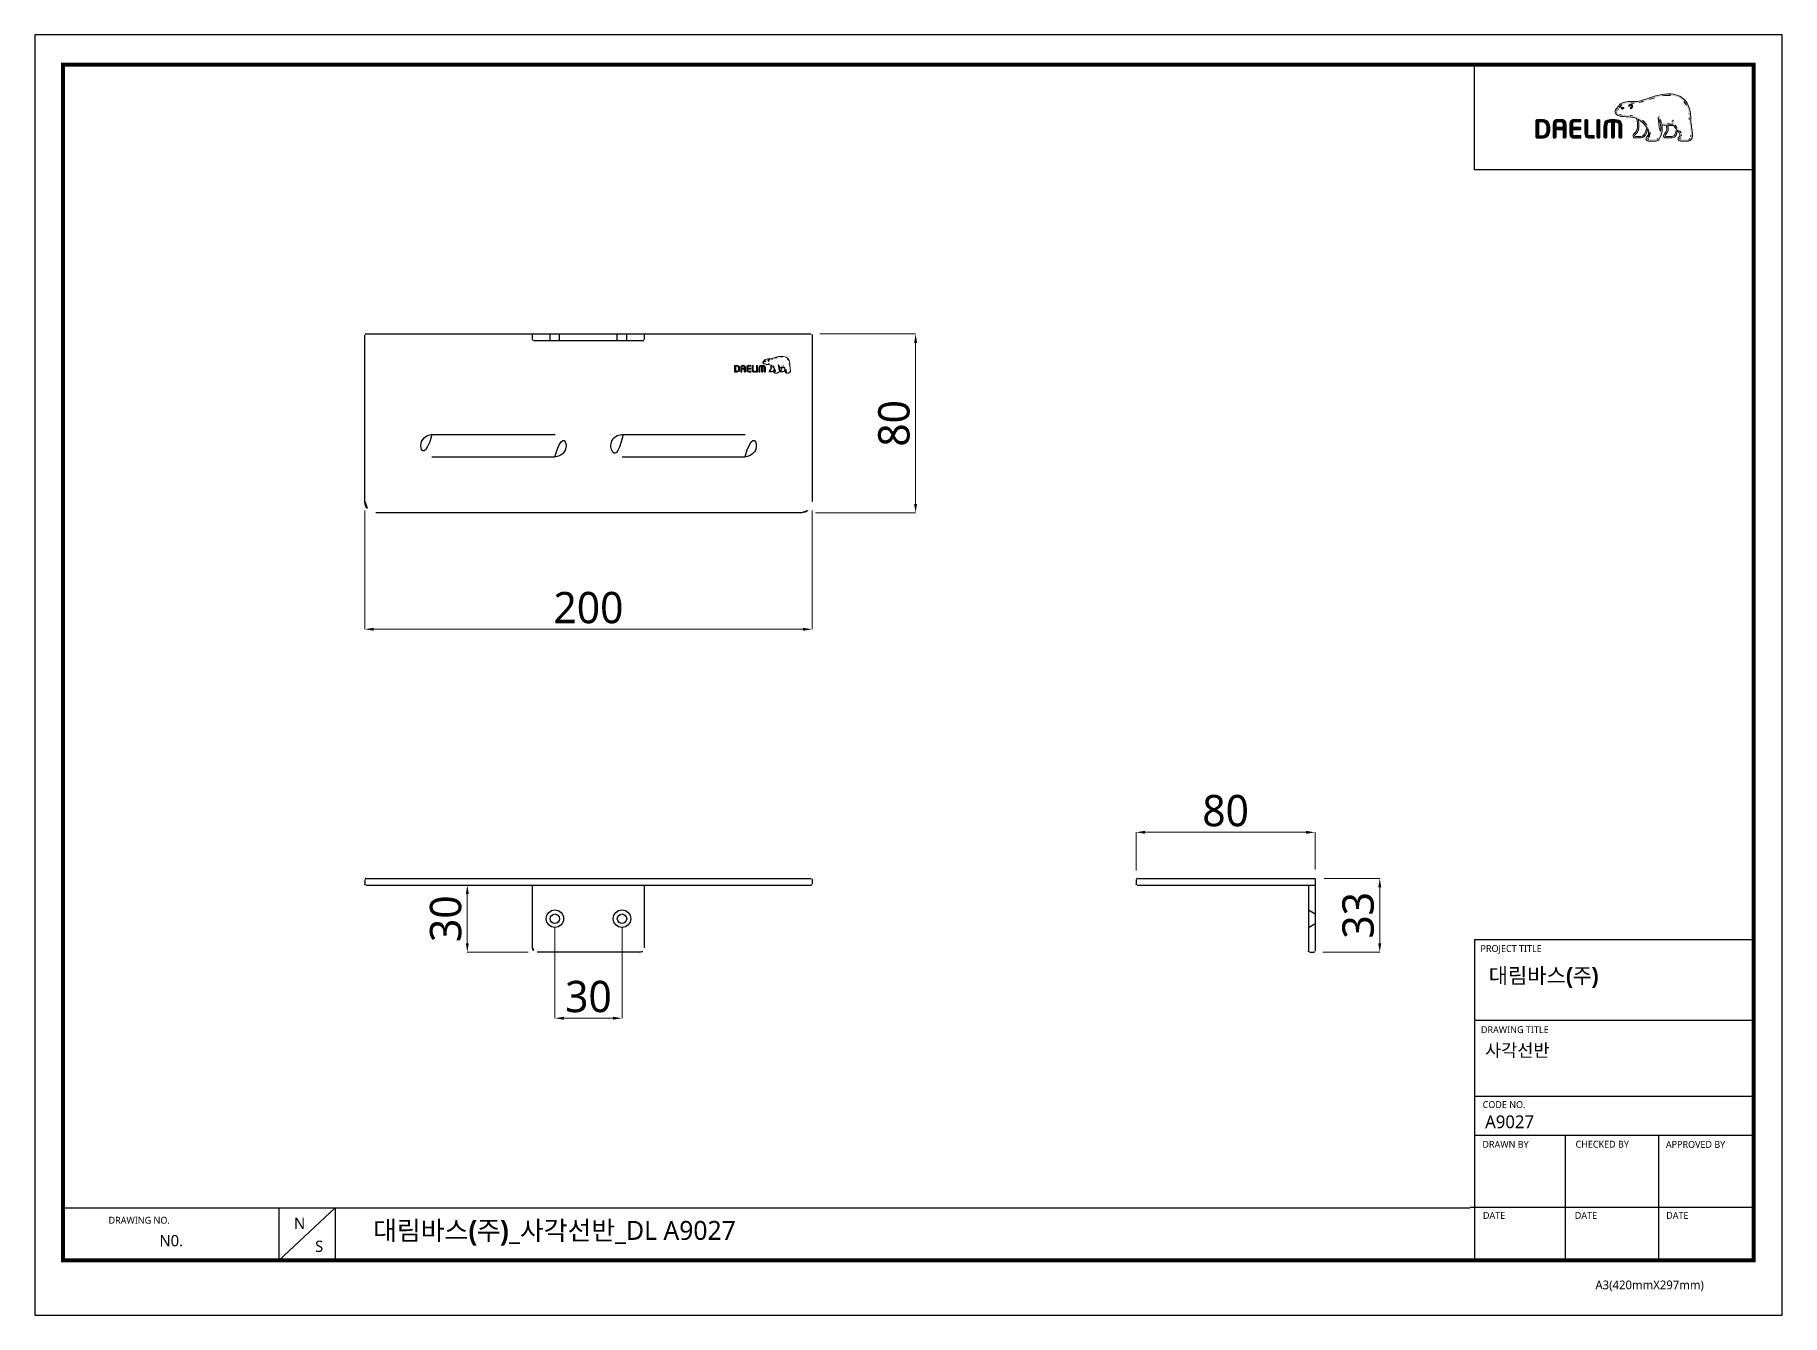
# Model space of a CAD drawing. Extents: x 16296675035 to 16296675816, y -37409618718 to -37409618145.
import ezdxf

# ---------------------------------------------------------------- set-up
doc = ezdxf.new("R2010")
doc.units = 0
doc.header["$LTSCALE"] = 10
doc.header["$MEASUREMENT"] = 0
doc.header["$PDMODE"] = 3
doc.header["$PDSIZE"] = -10
doc.linetypes.add('JIS_02_0.7', pattern=[1.35, 0.75, -0.6])
doc.layers.get('0').update_dxf_attribs({"linetype": 'CONTINUOUS'})
doc.layers.get('DEFPOINTS').update_dxf_attribs({"linetype": 'CONTINUOUS'})
doc.layers.add('1', color=7, linetype='CONTINUOUS')
doc.layers.add('BODY', color=7, linetype='CONTINUOUS')
doc.layers.add('레이어 1', color=7, linetype='CONTINUOUS', lineweight=0)
doc.styles.add('Daelim Dimension', font='')
doc.styles.get('Daelim Dimension').set_extended_font_data('NanumGothic')
doc.dimstyles.new('DEFAULT', dxfattribs={"dimscale": 2, "dimtxt": 2, "dimasz": 2, "dimexe": 0, "dimexo": 2, "dimgap": 1, "dimtad": 1, "dimdec": 1, "dimzin": 9, "dimdsep": 46, "dimtxsty": 'Daelim Dimension', "dimcen": 0.5, "dimclrd": 252, "dimclre": 252, "dimclrt": 3, "dimadec": 1, "dimazin": 0, "dimtfac": 1, "dimtdec": 1, "dimtix": 1, "dimtmove": 0, "dimatfit": 3, "dimfxl": 1, "dimtolj": 1, "dimtzin": 1, "dimlwd": 9, "dimlwe": 9, "dimarcsym": 0})

msp = doc.modelspace()

# ---------------------------------------------------------------- texts
at = {"color": 5, "ltscale": 40, "style": 'Daelim Dimension'}
for s, height, p in [('PROJECT TITLE', 3.0828, (16296675681.21, -37409618555.25)), ('DRAWING TITLE', 3.0828, (16296675681.41, -37409618591.53)), ('CODE NO.', 3.083, (16296675682.18, -37409618625.04)), ('DRAWN BY', 3.083, (16296675682.06, -37409618642.81)), ('CHECKED BY', 3.083, (16296675723.71, -37409618642.75)), ('APPROVED BY', 3.0828, (16296675764.11, -37409618642.85)), ('DRAWING NO.', 3.0828, (16296675067.78, -37409618676.76)), ('DATE', 3.083, (16296675682.3, -37409618674.58)), ('DATE', 3.083, (16296675723.38, -37409618674.58)), ('DATE', 3.083, (16296675764.25, -37409618674.58)), ('A3(420mmX297mm)', 3.8908, (16296675732.6, -37409618706.07))]:
    msp.add_text(s, height=height, dxfattribs=at).set_placement(p)
at = {"attachment_point": 1, "style": 'Daelim Dimension'}
for s, insert, char_height, width in [('{\\fPretendard Variable SemiBold|b0|i0|c129|p2;\\C7;대림바스(주)}', (16296675684.89, -37409618562.4), 6.8674, 110.3746), ('사각선반', (16296675683.29, -37409618596.34), 5.733, 133.5431), ('A9027', (16296675683.29, -37409618628.32), 5.733, 133.5431), ('N', (16296675150.69, -37409618674.06), 5.04, 7.0408), ('N0. ', (16296675090.55, -37409618681.81), 5.045, 31.6487), ('S', (16296675160.16, -37409618684.34), 5.04, 7.0408)]:
    msp.add_mtext(s, dxfattribs=dict(at, insert=insert, char_height=char_height, width=width))
at = {"color": 2, "insert": (16296675186.09, -37409618675.52), "char_height": 8.4766, "width": 501.4063, "attachment_point": 1, "style": 'Daelim Dimension'}
msp.add_mtext('{\\fPretendard Variable SemiBold|b0|i0|c129|p2;대림바스(주)}_{\\fGulim|b0|i0|c129|p50;사각선반}_DL A9027', dxfattribs=at)

# ---------------------------------------------------------------- blocks, each defined once
blk = doc.blocks.new('*D3')
at = {"color": 5, "lineweight": 9, "ltscale": 0.5, "transparency": 16777216}
for p, q in [((16296675182.35, -37409618357.88), (16296675182.35, -37409618410.96)), ((16296675382.35, -37409618357.88), (16296675382.35, -37409618410.96)), ((16296675186.35, -37409618410.96), (16296675378.35, -37409618410.96))]:
    blk.add_line(p, q, dxfattribs=at)
at = {"color": 5, "ltscale": 0.5, "transparency": 16777216}
for points in [[(16296675186.35, -37409618410.29), (16296675186.35, -37409618411.62), (16296675182.35, -37409618410.96)], [(16296675378.35, -37409618410.29), (16296675378.35, -37409618411.62), (16296675382.35, -37409618410.96)]]:
    blk.add_solid(points, dxfattribs=at)
at = {"layer": 'DEFPOINTS', "color": 0, "ltscale": 0.5, "transparency": 16777216}
for p in [(16296675182.35, -37409618353.88), (16296675382.35, -37409618353.88), (16296675382.35, -37409618410.96)]:
    blk.add_point(p, dxfattribs=at)
at = {"color": 7, "ltscale": 0.5, "transparency": 16777216, "insert": (16296675282.35, -37409618401.36), "char_height": 14, "attachment_point": 5, "style": 'Daelim Dimension'}
blk.add_mtext('\\A1;200', dxfattribs=at)
blk = doc.blocks.new('*D4')
at = {"color": 5, "lineweight": 9, "ltscale": 0.5, "transparency": 16777216}
for p, q in [((16296675611.25435, -37409618522.37096), (16296675636.17004, -37409618522.37096)), ((16296675636.17004, -37409618526.37096), (16296675636.17004, -37409618551.37096)), ((16296675610.75435, -37409618555.37096), (16296675636.17004, -37409618555.37096))]:
    blk.add_line(p, q, dxfattribs=at)
at = {"color": 5, "ltscale": 0.5, "transparency": 16777216}
for points in [[(16296675635.50337, -37409618526.37096), (16296675636.8367, -37409618526.37096), (16296675636.17004, -37409618522.37096)], [(16296675635.50337, -37409618551.37096), (16296675636.8367, -37409618551.37096), (16296675636.17004, -37409618555.37096)]]:
    blk.add_solid(points, dxfattribs=at)
at = {"layer": 'DEFPOINTS', "color": 0, "ltscale": 0.5, "transparency": 16777216}
for p in [(16296675607.25435, -37409618522.37096), (16296675606.75435, -37409618555.37096), (16296675636.17004, -37409618555.37096)]:
    blk.add_point(p, dxfattribs=at)
at = {"color": 7, "ltscale": 0.5, "transparency": 16777216, "insert": (16296675626.53914, -37409618538.87096), "char_height": 14, "attachment_point": 5, "rotation": 90, "style": 'Daelim Dimension'}
blk.add_mtext('\\A1;33', dxfattribs=at)
blk = doc.blocks.new('*D0')
at = {"color": 5, "lineweight": 9, "ltscale": 0.5, "transparency": 16777216}
for p, q in [((16296675232.18484, -37409618525.37096), (16296675228.18488, -37409618525.37096)), ((16296675228.18488, -37409618529.37096), (16296675228.18488, -37409618551.37096)), ((16296675255.35303, -37409618555.37096), (16296675228.18488, -37409618555.37096))]:
    blk.add_line(p, q, dxfattribs=at)
at = {"color": 5, "ltscale": 0.5, "transparency": 16777216}
for points in [[(16296675227.51822, -37409618529.37096), (16296675228.85155, -37409618529.37096), (16296675228.18488, -37409618525.37096)], [(16296675227.51822, -37409618551.37096), (16296675228.85155, -37409618551.37096), (16296675228.18488, -37409618555.37096)]]:
    blk.add_solid(points, dxfattribs=at)
at = {"layer": 'DEFPOINTS', "color": 0, "ltscale": 0.5, "transparency": 16777216}
for p in [(16296675228.18484, -37409618525.37096), (16296675228.18488, -37409618555.37096), (16296675259.35303, -37409618555.37096)]:
    blk.add_point(p, dxfattribs=at)
at = {"color": 7, "ltscale": 0.5, "transparency": 16777216, "insert": (16296675218.55399, -37409618540.37096), "char_height": 14, "attachment_point": 5, "rotation": 90, "style": 'Daelim Dimension'}
blk.add_mtext('\\A1;30', dxfattribs=at)
blk = doc.blocks.new('*D1')
at = {"color": 5, "lineweight": 9, "ltscale": 0.5, "transparency": 16777216}
for p, q in [((16296675385.853029, -37409618278.884453), (16296675428.63088, -37409618278.884453)), ((16296675428.63088, -37409618282.884453), (16296675428.63088, -37409618354.884453)), ((16296675383.87912, -37409618358.884453), (16296675428.63088, -37409618358.884453))]:
    blk.add_line(p, q, dxfattribs=at)
at = {"color": 5, "ltscale": 0.5, "transparency": 16777216}
for points in [[(16296675427.964211, -37409618282.884453), (16296675429.297541, -37409618282.884453), (16296675428.63088, -37409618278.884453)], [(16296675427.964211, -37409618354.884453), (16296675429.297541, -37409618354.884453), (16296675428.63088, -37409618358.884453)]]:
    blk.add_solid(points, dxfattribs=at)
at = {"layer": 'DEFPOINTS', "color": 0, "ltscale": 0.5, "transparency": 16777216}
for p in [(16296675381.853029, -37409618278.884453), (16296675379.87912, -37409618358.884453), (16296675428.63088, -37409618358.884453)]:
    blk.add_point(p, dxfattribs=at)
at = {"color": 7, "ltscale": 0.5, "transparency": 16777216, "insert": (16296675419.009991, -37409618318.884453), "char_height": 14, "attachment_point": 5, "rotation": 90, "style": 'Daelim Dimension'}
blk.add_mtext('\\A1;80', dxfattribs=at)
blk = doc.blocks.new('*D2')
at = {"color": 5, "lineweight": 9, "ltscale": 0.5, "transparency": 16777216}
for p, q in [((16296675527.25435, -37409618518.87096), (16296675527.25435, -37409618501.75279)), ((16296675531.25435, -37409618501.75279), (16296675603.25435, -37409618501.75279)), ((16296675607.25435, -37409618518.37096), (16296675607.25435, -37409618501.75279))]:
    blk.add_line(p, q, dxfattribs=at)
at = {"color": 5, "ltscale": 0.5, "transparency": 16777216}
for points in [[(16296675531.25435, -37409618501.08613), (16296675531.25435, -37409618502.41946), (16296675527.25435, -37409618501.75279)], [(16296675603.25435, -37409618501.08613), (16296675603.25435, -37409618502.41946), (16296675607.25435, -37409618501.75279)]]:
    blk.add_solid(points, dxfattribs=at)
at = {"layer": 'DEFPOINTS', "color": 0, "ltscale": 0.5, "transparency": 16777216}
for p in [(16296675607.25435, -37409618501.75279), (16296675527.25435, -37409618522.87096), (16296675607.25435, -37409618522.37096)]:
    blk.add_point(p, dxfattribs=at)
at = {"color": 7, "ltscale": 0.5, "transparency": 16777216, "insert": (16296675567.25435, -37409618492.1319), "char_height": 14, "attachment_point": 5, "style": 'Daelim Dimension'}
blk.add_mtext('\\A1;80', dxfattribs=at)
blk = doc.blocks.new('*D5')
at = {"color": 5, "lineweight": 9, "ltscale": 0.5, "transparency": 16777216}
for p, q in [((16296675267.35303, -37409618544.37096), (16296675267.35303, -37409618584.8816)), ((16296675297.35303, -37409618544.37096), (16296675297.35303, -37409618584.8816)), ((16296675271.35303, -37409618584.8816), (16296675293.35303, -37409618584.8816))]:
    blk.add_line(p, q, dxfattribs=at)
at = {"color": 5, "ltscale": 0.5, "transparency": 16777216}
for points in [[(16296675271.35303, -37409618584.21494), (16296675271.35303, -37409618585.54826), (16296675267.35303, -37409618584.8816)], [(16296675293.35303, -37409618584.21494), (16296675293.35303, -37409618585.54826), (16296675297.35303, -37409618584.8816)]]:
    blk.add_solid(points, dxfattribs=at)
at = {"layer": 'DEFPOINTS', "color": 0, "ltscale": 0.5, "transparency": 16777216}
for p in [(16296675267.35303, -37409618540.37096), (16296675297.35303, -37409618540.37096), (16296675297.35303, -37409618584.8816)]:
    blk.add_point(p, dxfattribs=at)
at = {"color": 7, "ltscale": 0.5, "transparency": 16777216, "insert": (16296675282.35303, -37409618575.2507), "char_height": 14, "attachment_point": 5, "style": 'Daelim Dimension'}
blk.add_mtext('\\A1;30', dxfattribs=at)

# ---------------------------------------------------------------- dimensions: what is measured, and where the dimension line sits
at = {"color": 5, "ltscale": 0.5}
dim = msp.add_linear_dim(base=(16296675428.63, -37409618358.88), p1=(16296675381.85, -37409618278.88), p2=(16296675379.88, -37409618358.88), angle=90, dimstyle='DEFAULT', override={"dimtxt": 7, "dimclrd": 5, "dimclre": 5, "dimclrt": 7}, dxfattribs=at)
dim.commit()
dim.dimension.update_dxf_attribs({"geometry": '*D1', "text_midpoint": (16296675428.63, -37409618318.88), "dimtype": 160})
for base, p1, p2, picture, middle in [((16296675382.35, -37409618410.96), (16296675182.35, -37409618353.88), (16296675382.35, -37409618353.88), '*D3', (16296675282.35, -37409618401.36)), ((16296675607.25, -37409618501.75), (16296675527.25, -37409618522.87), (16296675607.25, -37409618522.37), '*D2', (16296675567.25, -37409618492.13)), ((16296675297.35, -37409618584.88), (16296675267.35, -37409618540.37), (16296675297.35, -37409618540.37), '*D5', (16296675282.35, -37409618575.25))]:
    dim = msp.add_linear_dim(base=base, p1=p1, p2=p2, dimstyle='DEFAULT', override={"dimtxt": 7, "dimclrd": 5, "dimclre": 5, "dimclrt": 7}, dxfattribs=at)
    dim.commit()
    dim.dimension.update_dxf_attribs({"geometry": picture, "text_midpoint": middle})
for base, p1, p2, picture, middle in [((16296675228.18, -37409618555.37), (16296675228.18, -37409618525.37), (16296675259.35, -37409618555.37), '*D0', (16296675218.55, -37409618540.37)), ((16296675636.17, -37409618555.37), (16296675607.25, -37409618522.37), (16296675606.75, -37409618555.37), '*D4', (16296675626.54, -37409618538.87))]:
    dim = msp.add_linear_dim(base=base, p1=p1, p2=p2, angle=90, dimstyle='DEFAULT', override={"dimtxt": 7, "dimclrd": 5, "dimclre": 5, "dimclrt": 7}, dxfattribs=at)
    dim.commit()
    dim.dimension.update_dxf_attribs({"geometry": picture, "text_midpoint": middle})

# ---------------------------------------------------------------- hatches: boundary and pattern name
at = {"layer": '레이어 1'}
h = msp.add_hatch(color=5, dxfattribs=at)
h.dxf.hatch_style = 1
edge = h.paths.add_edge_path(flags=16)
edge.add_spline(control_points=[(16296675774.86, -37409618191.55), (16296675774.52, -37409618191.93), (16296675774.09, -37409618191.93), (16296675774.08, -37409618191.93), (16296675774.08, -37409618191.93), (16296675770.65, -37409618191.93), (16296675770.65, -37409618191.93), (16296675770.52, -37409618191.93), (16296675770.43, -37409618191.9), (16296675770.36, -37409618191.84), (16296675770.31, -37409618191.79), (16296675770.29, -37409618191.71), (16296675770.29, -37409618191.61), (16296675770.29, -37409618191.42), (16296675770.43, -37409618191.24), (16296675770.58, -37409618191.06), (16296675770.72, -37409618190.88), (16296675770.85, -37409618190.71), (16296675770.92, -37409618190.5), (16296675771.11, -37409618189.99), (16296675771.09, -37409618189.46), (16296675770.87, -37409618188.98), (16296675770.46, -37409618188.12), (16296675769.86, -37409618187.45), (16296675769.28, -37409618186.8), (16296675769.28, -37409618186.8), (16296675769.08, -37409618186.58), (16296675769.08, -37409618186.58), (16296675768.33, -37409618185.73), (16296675767.54, -37409618184.86), (16296675767.48, -37409618183.68), (16296675767.47, -37409618183.44), (16296675767.36, -37409618183.3), (16296675767.21, -37409618183.31), (16296675767.21, -37409618183.31), (16296675766.99, -37409618183.42), (16296675766.98, -37409618183.42), (16296675766.92, -37409618183.48), (16296675766.89, -37409618183.58), (16296675766.89, -37409618183.69), (16296675766.89, -37409618183.69), (16296675766.89, -37409618183.73), (16296675766.89, -37409618183.73), (16296675766.92, -37409618184.16), (16296675767.02, -37409618184.58), (16296675767.2, -37409618185.02), (16296675767.2, -37409618185.02), (16296675767.22, -37409618185.06), (16296675767.22, -37409618185.06), (16296675767.22, -37409618185.06), (16296675767.17, -37409618185.06), (16296675767.17, -37409618185.06), (16296675764.97, -37409618185.15), (16296675762.82, -37409618184.73), (16296675762.18, -37409618184.58), (16296675761.79, -37409618183.01), (16296675761.16, -37409618181.96), (16296675761.13, -37409618181.92), (16296675761.08, -37409618181.84), (16296675761, -37409618181.78), (16296675760.92, -37409618181.75), (16296675760.92, -37409618181.75), (16296675760.74, -37409618181.78), (16296675760.72, -37409618181.78), (16296675760.7, -37409618181.81), (16296675760.67, -37409618181.85), (16296675760.6, -37409618181.95), (16296675760.6, -37409618181.95), (16296675760.59, -37409618182.02), (16296675760.59, -37409618182.02), (16296675760.59, -37409618182.02), (16296675760.65, -37409618182.23), (16296675760.65, -37409618182.23), (16296675760.69, -37409618182.31), (16296675761.82, -37409618184.29), (16296675761.82, -37409618186.92), (16296675761.82, -37409618188.53), (16296675761.4, -37409618190.06), (16296675760.56, -37409618191.45), (16296675760.36, -37409618191.78), (16296675760.1, -37409618191.93), (16296675759.7, -37409618191.93), (16296675759.7, -37409618191.93), (16296675756.33, -37409618191.93), (16296675756.33, -37409618191.93), (16296675756.21, -37409618191.93), (16296675755.98, -37409618191.85), (16296675755.98, -37409618191.61), (16296675755.98, -37409618191.47), (16296675756.1, -37409618191.25), (16296675756.31, -37409618191.02), (16296675757.72, -37409618189.45), (16296675756.91, -37409618187), (16296675755.56, -37409618185.39), (16296675754.25, -37409618183.83), (16296675752.12, -37409618181.88), (16296675749.39, -37409618181.39), (16296675748.42, -37409618181.22), (16296675746.83, -37409618181.13), (16296675745.55, -37409618181.05), (16296675745.55, -37409618181.05), (16296675744.25, -37409618180.97), (16296675744.25, -37409618180.97), (16296675743.58, -37409618180.92), (16296675742.48, -37409618180.51), (16296675742.14, -37409618179.88), (16296675742, -37409618179.61), (16296675742.02, -37409618179.35), (16296675742.19, -37409618179.04), (16296675742.31, -37409618178.85), (16296675742.46, -37409618178.69), (16296675742.65, -37409618178.5), (16296675742.87, -37409618178.28), (16296675743.09, -37409618178.06), (16296675743.26, -37409618177.77), (16296675743.26, -37409618177.77), (16296675743.31, -37409618177.67), (16296675743.31, -37409618177.67), (16296675743.96, -37409618176.43), (16296675745.3, -37409618175.77), (16296675747.3, -37409618175.71), (16296675747.3, -37409618175.71), (16296675748.43, -37409618175.7), (16296675748.43, -37409618175.7), (16296675749.67, -37409618175.69), (16296675751.07, -37409618175.69), (16296675752.23, -37409618175.44), (16296675753.85, -37409618175.09), (16296675755.48, -37409618174.53), (16296675756.91, -37409618174.04), (16296675756.91, -37409618174.04), (16296675756.96, -37409618174.03), (16296675756.96, -37409618174.03), (16296675758.74, -37409618173.42), (16296675760.57, -37409618172.79), (16296675762.45, -37409618172.49), (16296675765.46, -37409618171.99), (16296675769.58, -37409618172.01), (16296675772.18, -37409618174.92), (16296675773.38, -37409618176.27), (16296675774.12, -37409618178.13), (16296675774.37, -37409618180.44), (16296675774.37, -37409618180.44), (16296675774.36, -37409618180.43), (16296675774.35, -37409618180.42), (16296675774.37, -37409618180.47), (16296675774.39, -37409618180.73), (16296675774.5, -37409618182.2), (16296675774.53, -37409618182.91), (16296675774.56, -37409618183.64), (16296675774.75, -37409618184.99), (16296675774.75, -37409618184.99), (16296675775.27, -37409618189.53), (16296675775.27, -37409618189.53), (16296675775.27, -37409618189.53), (16296675775.3, -37409618190.08), (16296675775.3, -37409618190.08), (16296675775.3, -37409618190.73), (16296675775.16, -37409618191.23), (16296675774.86, -37409618191.55)], knot_values=[0, 0, 0, 0, 1, 1, 1, 2, 2, 2, 3, 3, 3, 4, 4, 4, 5, 5, 5, 6, 6, 6, 7, 7, 7, 8, 8, 8, 9, 9, 9, 10, 10, 10, 11, 11, 11, 12, 12, 12, 13, 13, 13, 14, 14, 14, 15, 15, 15, 16, 16, 16, 17, 17, 17, 18, 18, 18, 19, 19, 19, 20, 20, 20, 21, 21, 21, 22, 22, 22, 23, 23, 23, 24, 24, 24, 25, 25, 25, 26, 26, 26, 27, 27, 27, 28, 28, 28, 29, 29, 29, 30, 30, 30, 31, 31, 31, 32, 32, 32, 33, 33, 33, 34, 34, 34, 35, 35, 35, 36, 36, 36, 37, 37, 37, 38, 38, 38, 39, 39, 39, 40, 40, 40, 41, 41, 41, 42, 42, 42, 43, 43, 43, 44, 44, 44, 45, 45, 45, 46, 46, 46, 47, 47, 47, 48, 48, 48, 49, 49, 49, 50, 50, 50, 51, 51, 51, 52, 52, 52, 53, 53, 53, 53], degree=3, periodic=0)
edge = h.paths.add_edge_path(flags=16)
edge.add_spline(control_points=[(16296675766.94, -37409618190.57), (16296675766.94, -37409618190.57), (16296675764.14, -37409618190.57), (16296675764.14, -37409618190.57), (16296675763.94, -37409618190.57), (16296675763.77, -37409618190.41), (16296675763.77, -37409618190.2), (16296675763.77, -37409618190.05), (16296675763.9, -37409618189.86), (16296675764.02, -37409618189.73), (16296675764.59, -37409618189.19), (16296675765.17, -37409618188.44), (16296675765.17, -37409618187.02), (16296675765.17, -37409618187.02), (16296675765.14, -37409618186.37), (16296675765.14, -37409618186.37), (16296675765.14, -37409618186.37), (16296675765.03, -37409618185.74), (16296675765.03, -37409618185.74), (16296675765.03, -37409618185.74), (16296675765.03, -37409618185.7), (16296675765.03, -37409618185.7), (16296675765.03, -37409618185.7), (16296675765.07, -37409618185.7), (16296675765.07, -37409618185.7), (16296675765.59, -37409618185.74), (16296675766.6, -37409618185.8), (16296675767.57, -37409618185.75), (16296675767.82, -37409618186.14), (16296675768.21, -37409618186.64), (16296675768.79, -37409618187.31), (16296675768.77, -37409618187.65), (16296675768.49, -37409618190.57), (16296675766.94, -37409618190.57)], knot_values=[0, 0, 0, 0, 1, 1, 1, 2, 2, 2, 3, 3, 3, 4, 4, 4, 5, 5, 5, 6, 6, 6, 7, 7, 7, 8, 8, 8, 9, 9, 9, 10, 10, 10, 11, 11, 11, 11], degree=3, periodic=0)
edge = h.paths.add_edge_path(flags=16)
edge.add_spline(control_points=[(16296675752.91, -37409618190.57), (16296675752.91, -37409618190.57), (16296675750.45, -37409618190.57), (16296675750.45, -37409618190.57), (16296675750.27, -37409618190.57), (16296675750.07, -37409618190.42), (16296675750.07, -37409618190.2), (16296675750.07, -37409618190.06), (16296675750.19, -37409618189.89), (16296675750.39, -37409618189.72), (16296675751.01, -37409618189.23), (16296675751.96, -37409618188.48), (16296675752.06, -37409618186.41), (16296675752.06, -37409618186.41), (16296675752.07, -37409618185.85), (16296675752.07, -37409618185.85), (16296675752.07, -37409618184.97), (16296675751.87, -37409618183.91), (16296675751.68, -37409618182.96), (16296675751.68, -37409618182.96), (16296675751.65, -37409618182.86), (16296675751.65, -37409618182.86), (16296675751.65, -37409618182.86), (16296675751.73, -37409618182.93), (16296675751.73, -37409618182.93), (16296675752.09, -37409618183.15), (16296675754.1, -37409618184.51), (16296675755.52, -37409618186.52), (16296675755.4, -37409618187.47), (16296675754.87, -37409618190.57), (16296675752.91, -37409618190.57)], knot_values=[0, 0, 0, 0, 1, 1, 1, 2, 2, 2, 3, 3, 3, 4, 4, 4, 5, 5, 5, 6, 6, 6, 7, 7, 7, 8, 8, 8, 9, 9, 9, 10, 10, 10, 10], degree=3, periodic=0)
edge = h.paths.add_edge_path()
edge.add_spline(control_points=[(16296675775.96, -37409618189.46), (16296675775.96, -37409618189.46), (16296675775.44, -37409618184.9), (16296675775.44, -37409618184.9), (16296675775.25, -37409618183.54), (16296675775.22, -37409618182.81), (16296675775.2, -37409618182.17), (16296675775.2, -37409618182.17), (16296675775.07, -37409618180.37), (16296675775.07, -37409618180.37), (16296675774.79, -37409618177.91), (16296675774, -37409618175.92), (16296675772.7, -37409618174.46), (16296675769.89, -37409618171.31), (16296675765.52, -37409618171.28), (16296675762.33, -37409618171.8), (16296675760.38, -37409618172.13), (16296675758.52, -37409618172.76), (16296675756.72, -37409618173.38), (16296675756.72, -37409618173.38), (16296675756.66, -37409618173.4), (16296675756.66, -37409618173.4), (16296675755.25, -37409618173.88), (16296675753.65, -37409618174.43), (16296675752.08, -37409618174.76), (16296675751, -37409618174.99), (16296675749.65, -37409618175), (16296675748.46, -37409618175.01), (16296675748.46, -37409618175.01), (16296675747.28, -37409618175.02), (16296675747.28, -37409618175.02), (16296675745.01, -37409618175.08), (16296675743.47, -37409618175.86), (16296675742.69, -37409618177.36), (16296675742.69, -37409618177.36), (16296675742.65, -37409618177.42), (16296675742.65, -37409618177.42), (16296675742.52, -37409618177.65), (16296675742.33, -37409618177.84), (16296675742.16, -37409618178.01), (16296675741.97, -37409618178.2), (16296675741.76, -37409618178.41), (16296675741.59, -37409618178.69), (16296675741.43, -37409618178.97), (16296675741.35, -37409618179.25), (16296675741.35, -37409618179.52), (16296675741.35, -37409618179.76), (16296675741.41, -37409618179.98), (16296675741.52, -37409618180.2), (16296675742.01, -37409618181.11), (16296675743.38, -37409618181.6), (16296675744.2, -37409618181.66), (16296675744.2, -37409618181.66), (16296675745.41, -37409618181.74), (16296675745.44, -37409618181.74), (16296675746.65, -37409618181.81), (16296675748.3, -37409618181.9), (16296675749.27, -37409618182.07), (16296675749.83, -37409618182.17), (16296675750.47, -37409618182.38), (16296675751.07, -37409618182.65), (16296675751.11, -37409618182.81), (16296675751.42, -37409618184.17), (16296675751.42, -37409618185.85), (16296675751.42, -37409618185.85), (16296675751.4, -37409618186.38), (16296675751.4, -37409618186.38), (16296675751.31, -37409618188.15), (16296675750.54, -37409618188.77), (16296675749.98, -37409618189.22), (16296675749.92, -37409618189.27), (16296675749.42, -37409618189.69), (16296675749.38, -37409618190.19), (16296675749.35, -37409618190.47), (16296675749.44, -37409618190.73), (16296675749.61, -37409618190.92), (16296675749.8, -37409618191.12), (16296675750.08, -37409618191.22), (16296675750.45, -37409618191.22), (16296675750.45, -37409618191.22), (16296675752.91, -37409618191.22), (16296675752.91, -37409618191.22), (16296675754.75, -37409618191.22), (16296675755.65, -37409618189.25), (16296675755.93, -37409618187.39), (16296675755.93, -37409618187.39), (16296675755.94, -37409618187.13), (16296675755.94, -37409618187.13), (16296675755.94, -37409618187.13), (16296675756.01, -37409618187.26), (16296675756.01, -37409618187.26), (16296675756.25, -37409618187.79), (16296675756.39, -37409618188.41), (16296675756.39, -37409618188.89), (16296675756.39, -37409618189.55), (16296675756.18, -37409618190.13), (16296675755.79, -37409618190.56), (16296675755.7, -37409618190.66), (16296675755.2, -37409618191.16), (16296675755.2, -37409618191.67), (16296675755.2, -37409618191.67), (16296675755.21, -37409618191.76), (16296675755.21, -37409618191.76), (16296675755.28, -37409618192.36), (16296675755.77, -37409618192.63), (16296675756.22, -37409618192.63), (16296675756.22, -37409618192.63), (16296675759.7, -37409618192.63), (16296675759.7, -37409618192.63), (16296675760.33, -37409618192.63), (16296675760.84, -37409618192.34), (16296675761.16, -37409618191.81), (16296675762.05, -37409618190.33), (16296675762.5, -37409618188.73), (16296675762.5, -37409618187.05), (16296675762.5, -37409618186.53), (16296675762.45, -37409618185.97), (16296675762.35, -37409618185.39), (16296675762.35, -37409618185.39), (16296675762.34, -37409618185.34), (16296675762.34, -37409618185.34), (16296675762.34, -37409618185.34), (16296675762.39, -37409618185.35), (16296675762.39, -37409618185.35), (16296675762.81, -37409618185.43), (16296675763.48, -37409618185.55), (16296675764.32, -37409618185.64), (16296675764.32, -37409618185.64), (16296675764.34, -37409618185.64), (16296675764.34, -37409618185.64), (16296675764.34, -37409618185.64), (16296675764.45, -37409618186.28), (16296675764.45, -37409618186.28), (16296675764.45, -37409618186.28), (16296675764.48, -37409618186.43), (16296675764.48, -37409618186.43), (16296675764.48, -37409618186.43), (16296675764.51, -37409618187), (16296675764.51, -37409618187), (16296675764.51, -37409618188.36), (16296675763.89, -37409618188.95), (16296675763.56, -37409618189.26), (16296675763.56, -37409618189.27), (16296675763.1, -37409618189.74), (16296675763.05, -37409618190.16), (16296675763.05, -37409618190.16), (16296675763.03, -37409618190.28), (16296675763.03, -37409618190.28), (16296675763.03, -37409618190.41), (16296675763.06, -37409618190.67), (16296675763.29, -37409618190.91), (16296675763.49, -37409618191.12), (16296675763.81, -37409618191.22), (16296675764.22, -37409618191.22), (16296675764.22, -37409618191.22), (16296675766.94, -37409618191.22), (16296675766.94, -37409618191.22), (16296675768.59, -37409618191.22), (16296675769.09, -37409618189.13), (16296675769.29, -37409618187.95), (16296675769.29, -37409618187.95), (16296675769.3, -37409618187.83), (16296675769.3, -37409618187.83), (16296675769.3, -37409618187.83), (16296675769.36, -37409618187.92), (16296675769.36, -37409618187.92), (16296675769.74, -37409618188.4), (16296675770.08, -37409618188.94), (16296675770.24, -37409618189.28), (16296675770.32, -37409618189.45), (16296675770.37, -37409618189.65), (16296675770.37, -37409618189.84), (16296675770.37, -37409618189.84), (16296675770.3, -37409618190.24), (16296675770.3, -37409618190.24), (16296675770.24, -37409618190.45), (16296675770.09, -37409618190.65), (16296675769.95, -37409618190.84), (16296675769.74, -37409618191.11), (16296675769.53, -37409618191.39), (16296675769.53, -37409618191.73), (16296675769.53, -37409618191.73), (16296675769.55, -37409618191.92), (16296675769.55, -37409618191.92), (16296675769.65, -37409618192.38), (16296675770.02, -37409618192.63), (16296675770.58, -37409618192.63), (16296675770.58, -37409618192.63), (16296675774.07, -37409618192.63), (16296675774.07, -37409618192.63), (16296675774.15, -37409618192.63), (16296675774.83, -37409618192.61), (16296675775.37, -37409618192.03), (16296675775.79, -37409618191.57), (16296675776, -37409618190.93), (16296675776, -37409618190.09), (16296675776, -37409618190.09), (16296675775.96, -37409618189.46), (16296675775.96, -37409618189.46)], knot_values=[0, 0, 0, 0, 1, 1, 1, 2, 2, 2, 3, 3, 3, 4, 4, 4, 5, 5, 5, 6, 6, 6, 7, 7, 7, 8, 8, 8, 9, 9, 9, 10, 10, 10, 11, 11, 11, 12, 12, 12, 13, 13, 13, 14, 14, 14, 15, 15, 15, 16, 16, 16, 17, 17, 17, 18, 18, 18, 19, 19, 19, 20, 20, 20, 21, 21, 21, 22, 22, 22, 23, 23, 23, 24, 24, 24, 25, 25, 25, 26, 26, 26, 27, 27, 27, 28, 28, 28, 29, 29, 29, 30, 30, 30, 31, 31, 31, 32, 32, 32, 33, 33, 33, 34, 34, 34, 35, 35, 35, 36, 36, 36, 37, 37, 37, 38, 38, 38, 39, 39, 39, 40, 40, 40, 41, 41, 41, 42, 42, 42, 43, 43, 43, 44, 44, 44, 45, 45, 45, 46, 46, 46, 47, 47, 47, 48, 48, 48, 49, 49, 49, 50, 50, 50, 51, 51, 51, 52, 52, 52, 53, 53, 53, 54, 54, 54, 55, 55, 55, 56, 56, 56, 57, 57, 57, 58, 58, 58, 59, 59, 59, 60, 60, 60, 61, 61, 61, 62, 62, 62, 63, 63, 63, 64, 64, 64, 65, 65, 65, 66, 66, 66, 66], degree=3, periodic=0)
edge = h.paths.add_edge_path(flags=0)
edge.add_spline(control_points=[(16296675744.14, -37409618177.68), (16296675744.14, -37409618177.68), (16296675744.65, -37409618177.45), (16296675745.28, -37409618177.69), (16296675745.28, -37409618177.69), (16296675745.36, -37409618177.73), (16296675745.26, -37409618177.87), (16296675744.95, -37409618178.28), (16296675744.65, -37409618178.37), (16296675744.65, -37409618178.37), (16296675744.65, -37409618178.37), (16296675744.43, -37409618178.45), (16296675744.31, -37409618178.3), (16296675744.06, -37409618178.01), (16296675744.05, -37409618177.84), (16296675744.05, -37409618177.84), (16296675744.05, -37409618177.84), (16296675744.02, -37409618177.71), (16296675744.14, -37409618177.68)], knot_values=[0, 0, 0, 0, 1, 1, 1, 2, 2, 2, 3, 3, 3, 4, 4, 4, 5, 5, 5, 6, 6, 6, 6], degree=3, periodic=0)
edge = h.paths.add_edge_path(flags=0)
edge.add_spline(control_points=[(16296675747.49, -37409618176.75), (16296675747.42, -37409618176.83), (16296675747.41, -37409618176.97), (16296675747.49, -37409618177.04), (16296675747.57, -37409618177.11), (16296675747.71, -37409618177.09), (16296675747.78, -37409618177.01), (16296675747.83, -37409618176.97), (16296675748.24, -37409618176.47), (16296675748.6, -37409618176.72), (16296675748.73, -37409618176.82), (16296675748.79, -37409618176.95), (16296675748.77, -37409618177.13), (16296675748.74, -37409618177.4), (16296675748.5, -37409618177.72), (16296675748.33, -37409618177.83), (16296675748.23, -37409618177.88), (16296675748.17, -37409618178.01), (16296675748.22, -37409618178.11), (16296675748.26, -37409618178.2), (16296675748.39, -37409618178.23), (16296675748.49, -37409618178.19), (16296675748.79, -37409618178.04), (16296675749.17, -37409618177.56), (16296675749.22, -37409618177.11), (16296675749.26, -37409618176.8), (16296675749.12, -37409618176.55), (16296675748.87, -37409618176.37), (16296675748.33, -37409618175.99), (16296675747.72, -37409618176.5), (16296675747.49, -37409618176.75)], knot_values=[0, 0, 0, 0, 1, 1, 1, 2, 2, 2, 3, 3, 3, 4, 4, 4, 5, 5, 5, 6, 6, 6, 7, 7, 7, 8, 8, 8, 9, 9, 9, 10, 10, 10, 10], degree=3, periodic=0)
edge = h.paths.add_edge_path(flags=0)
edge.add_spline(control_points=[(16296675747.43, -37409618177.12), (16296675747.43, -37409618177.12), (16296675747.43, -37409618177.12), (16296675747.43, -37409618177.12), (16296675747.43, -37409618177.12), (16296675747.43, -37409618177.12), (16296675747.43, -37409618177.12)], knot_values=[0, 0, 0, 0, 1, 1, 1, 2, 2, 2, 2], degree=3, periodic=0)
h = msp.add_hatch(color=5, dxfattribs=at)
h.dxf.hatch_style = 2
edge = h.paths.add_edge_path()
edge.add_spline(control_points=[(16296675710.83, -37409618187.91), (16296675710.83, -37409618189.5), (16296675710.1, -37409618190.28), (16296675708.61, -37409618190.28), (16296675708.61, -37409618190.28), (16296675707.58, -37409618190.26), (16296675707.32, -37409618190.25), (16296675707.32, -37409618190.25), (16296675707.32, -37409618184.14), (16296675707.32, -37409618184.14), (16296675707.85, -37409618184.09), (16296675708.6, -37409618184.08), (16296675708.61, -37409618184.08), (16296675710.14, -37409618184.08), (16296675710.83, -37409618184.81), (16296675710.83, -37409618186.45), (16296675710.83, -37409618186.45), (16296675710.83, -37409618187.91), (16296675710.83, -37409618187.91)], knot_values=[0, 0, 0, 0, 1, 1, 1, 2, 2, 2, 3, 3, 3, 4, 4, 4, 5, 5, 5, 6, 6, 6, 6], degree=3, periodic=0)
edge = h.paths.add_edge_path()
edge.add_spline(control_points=[(16296675708.61, -37409618182.94), (16296675707.78, -37409618182.94), (16296675706.7, -37409618182.99), (16296675706.35, -37409618183.04), (16296675706.13, -37409618183.08), (16296675705.98, -37409618183.25), (16296675705.98, -37409618183.46), (16296675705.98, -37409618183.46), (16296675705.98, -37409618190.89), (16296675705.98, -37409618190.89), (16296675705.98, -37409618191.12), (16296675706.13, -37409618191.28), (16296675706.36, -37409618191.32), (16296675706.69, -37409618191.37), (16296675707.77, -37409618191.42), (16296675708.61, -37409618191.42), (16296675710.93, -37409618191.42), (16296675712.15, -37409618190.21), (16296675712.15, -37409618187.91), (16296675712.15, -37409618187.91), (16296675712.15, -37409618186.45), (16296675712.15, -37409618186.45), (16296675712.15, -37409618184.15), (16296675710.93, -37409618182.94), (16296675708.61, -37409618182.94)], knot_values=[0, 0, 0, 0, 1, 1, 1, 2, 2, 2, 3, 3, 3, 4, 4, 4, 5, 5, 5, 6, 6, 6, 7, 7, 7, 8, 8, 8, 8], degree=3, periodic=0)
h = msp.add_hatch(color=5, dxfattribs=at)
h.dxf.hatch_style = 2
edge = h.paths.add_edge_path()
edge.add_spline(control_points=[(16296675718.13, -37409618186.44), (16296675718.13, -37409618186.44), (16296675715, -37409618186.44), (16296675715, -37409618186.44), (16296675715, -37409618186.32), (16296675715, -37409618185.33), (16296675715, -37409618185.33), (16296675715, -37409618184.28), (16296675715.31, -37409618184.11), (16296675716.24, -37409618184.11), (16296675716.24, -37409618184.11), (16296675716.89, -37409618184.11), (16296675716.89, -37409618184.11), (16296675717.82, -37409618184.11), (16296675718.13, -37409618184.28), (16296675718.13, -37409618185.33), (16296675718.13, -37409618185.33), (16296675718.13, -37409618186.32), (16296675718.13, -37409618186.44)], knot_values=[0, 0, 0, 0, 1, 1, 1, 2, 2, 2, 3, 3, 3, 4, 4, 4, 5, 5, 5, 6, 6, 6, 6], degree=3, periodic=0)
edge = h.paths.add_edge_path()
edge.add_spline(control_points=[(16296675716.89, -37409618182.94), (16296675716.89, -37409618182.94), (16296675716.24, -37409618182.94), (16296675716.24, -37409618182.94), (16296675714.47, -37409618182.94), (16296675713.68, -37409618183.67), (16296675713.68, -37409618185.33), (16296675713.68, -37409618185.33), (16296675713.68, -37409618190.98), (16296675713.68, -37409618190.98), (16296675713.68, -37409618191.18), (16296675713.84, -37409618191.35), (16296675714.04, -37409618191.35), (16296675714.04, -37409618191.35), (16296675714.65, -37409618191.35), (16296675714.65, -37409618191.35), (16296675714.87, -37409618191.35), (16296675715, -37409618191.16), (16296675715, -37409618190.98), (16296675715, -37409618190.98), (16296675715, -37409618187.73), (16296675715, -37409618187.6), (16296675715, -37409618187.6), (16296675718.13, -37409618187.6), (16296675718.13, -37409618187.6), (16296675718.13, -37409618187.73), (16296675718.13, -37409618190.98), (16296675718.13, -37409618190.98), (16296675718.13, -37409618191.18), (16296675718.29, -37409618191.35), (16296675718.49, -37409618191.35), (16296675718.49, -37409618191.35), (16296675719.1, -37409618191.35), (16296675719.1, -37409618191.35), (16296675719.31, -37409618191.35), (16296675719.46, -37409618191.16), (16296675719.46, -37409618190.98), (16296675719.46, -37409618190.98), (16296675719.46, -37409618185.33), (16296675719.46, -37409618185.33), (16296675719.46, -37409618183.67), (16296675718.67, -37409618182.94), (16296675716.89, -37409618182.94)], knot_values=[0, 0, 0, 0, 1, 1, 1, 2, 2, 2, 3, 3, 3, 4, 4, 4, 5, 5, 5, 6, 6, 6, 7, 7, 7, 8, 8, 8, 9, 9, 9, 10, 10, 10, 11, 11, 11, 12, 12, 12, 13, 13, 13, 14, 14, 14, 14], degree=3, periodic=0)
h = msp.add_hatch(color=5, dxfattribs=at)
h.dxf.hatch_style = 2
edge = h.paths.add_edge_path()
edge.add_spline(control_points=[(16296675721.14, -37409618185.1), (16296675721.14, -37409618185.1), (16296675721.14, -37409618189.26), (16296675721.14, -37409618189.26), (16296675721.14, -37409618190.71), (16296675721.97, -37409618191.42), (16296675723.68, -37409618191.42), (16296675724.43, -37409618191.42), (16296675725.46, -37409618191.41), (16296675725.87, -37409618191.37), (16296675725.87, -37409618191.37), (16296675726.07, -37409618191.35), (16296675726.07, -37409618191.35), (16296675726.07, -37409618191.35), (16296675726.13, -37409618191.34), (16296675726.13, -37409618191.34), (16296675726.13, -37409618191.34), (16296675726.13, -37409618190.23), (16296675726.13, -37409618190.23), (16296675726.13, -37409618190.23), (16296675723.69, -37409618190.23), (16296675723.69, -37409618190.23), (16296675722.46, -37409618190.23), (16296675722.46, -37409618189.88), (16296675722.46, -37409618189.26), (16296675722.46, -37409618189.26), (16296675722.46, -37409618187.72), (16296675722.46, -37409618187.6), (16296675722.59, -37409618187.6), (16296675725.75, -37409618187.6), (16296675725.75, -37409618187.6), (16296675725.96, -37409618187.6), (16296675726.12, -37409618187.43), (16296675726.12, -37409618187.23), (16296675726.12, -37409618187.23), (16296675726.12, -37409618186.82), (16296675726.12, -37409618186.82), (16296675726.12, -37409618186.61), (16296675725.96, -37409618186.45), (16296675725.75, -37409618186.45), (16296675725.75, -37409618186.45), (16296675722.59, -37409618186.45), (16296675722.46, -37409618186.45), (16296675722.46, -37409618186.33), (16296675722.46, -37409618185.1), (16296675722.46, -37409618185.1), (16296675722.46, -37409618184.47), (16296675722.46, -37409618184.13), (16296675723.69, -37409618184.13), (16296675723.69, -37409618184.13), (16296675726.13, -37409618184.14), (16296675726.13, -37409618184.14), (16296675726.13, -37409618184.14), (16296675726.13, -37409618183.03), (16296675726.13, -37409618183.03), (16296675726.13, -37409618183.03), (16296675725.87, -37409618183), (16296675725.87, -37409618183), (16296675725.39, -37409618182.96), (16296675724.29, -37409618182.94), (16296675723.68, -37409618182.94), (16296675721.97, -37409618182.94), (16296675721.14, -37409618183.64), (16296675721.14, -37409618185.1)], knot_values=[0, 0, 0, 0, 1, 1, 1, 2, 2, 2, 3, 3, 3, 4, 4, 4, 5, 5, 5, 6, 6, 6, 7, 7, 7, 8, 8, 8, 9, 9, 9, 10, 10, 10, 11, 11, 11, 12, 12, 12, 13, 13, 13, 14, 14, 14, 15, 15, 15, 16, 16, 16, 17, 17, 17, 18, 18, 18, 19, 19, 19, 20, 20, 20, 21, 21, 21, 21], degree=3, periodic=0)
h = msp.add_hatch(color=5, dxfattribs=at)
h.dxf.hatch_style = 2
edge = h.paths.add_edge_path()
edge.add_spline(control_points=[(16296675728.25, -37409618183.01), (16296675728.05, -37409618183.01), (16296675727.88, -37409618183.18), (16296675727.88, -37409618183.38), (16296675727.88, -37409618183.38), (16296675727.88, -37409618189.26), (16296675727.88, -37409618189.26), (16296675727.88, -37409618191.18), (16296675729.18, -37409618191.42), (16296675730.32, -37409618191.42), (16296675731.16, -37409618191.42), (16296675731.37, -37409618191.39), (16296675731.62, -37409618191.34), (16296675731.62, -37409618191.34), (16296675731.76, -37409618191.32), (16296675731.76, -37409618191.32), (16296675731.76, -37409618191.32), (16296675731.96, -37409618191.3), (16296675731.96, -37409618191.3), (16296675731.96, -37409618191.3), (16296675732.01, -37409618191.29), (16296675732.01, -37409618191.29), (16296675732.01, -37409618191.29), (16296675732.01, -37409618190.23), (16296675732.01, -37409618190.23), (16296675732.01, -37409618190.23), (16296675730.34, -37409618190.23), (16296675730.34, -37409618190.23), (16296675729.2, -37409618190.23), (16296675729.2, -37409618189.8), (16296675729.2, -37409618189.39), (16296675729.2, -37409618189.39), (16296675729.2, -37409618183.38), (16296675729.2, -37409618183.38), (16296675729.2, -37409618183.18), (16296675729.03, -37409618183.01), (16296675728.83, -37409618183.01), (16296675728.83, -37409618183.01), (16296675728.25, -37409618183.01), (16296675728.25, -37409618183.01)], knot_values=[0, 0, 0, 0, 1, 1, 1, 2, 2, 2, 3, 3, 3, 4, 4, 4, 5, 5, 5, 6, 6, 6, 7, 7, 7, 8, 8, 8, 9, 9, 9, 10, 10, 10, 11, 11, 11, 12, 12, 12, 13, 13, 13, 13], degree=3, periodic=0)
h = msp.add_hatch(color=5, dxfattribs=at)
h.dxf.hatch_style = 2
edge = h.paths.add_edge_path()
edge.add_spline(control_points=[(16296675733.65, -37409618183.01), (16296675733.43, -37409618183.01), (16296675733.3, -37409618183.19), (16296675733.3, -37409618183.37), (16296675733.3, -37409618183.37), (16296675733.3, -37409618190.98), (16296675733.3, -37409618190.98), (16296675733.3, -37409618191.18), (16296675733.46, -37409618191.35), (16296675733.65, -37409618191.35), (16296675733.65, -37409618191.35), (16296675734.27, -37409618191.35), (16296675734.27, -37409618191.35), (16296675734.49, -37409618191.35), (16296675734.62, -37409618191.16), (16296675734.62, -37409618190.98), (16296675734.62, -37409618190.98), (16296675734.62, -37409618183.37), (16296675734.62, -37409618183.37), (16296675734.62, -37409618183.17), (16296675734.47, -37409618183.01), (16296675734.27, -37409618183.01), (16296675734.27, -37409618183.01), (16296675733.65, -37409618183.01), (16296675733.65, -37409618183.01)], knot_values=[0, 0, 0, 0, 1, 1, 1, 2, 2, 2, 3, 3, 3, 4, 4, 4, 5, 5, 5, 6, 6, 6, 7, 7, 7, 8, 8, 8, 8], degree=3, periodic=0)
h = msp.add_hatch(color=5, dxfattribs=at)
h.dxf.hatch_style = 2
edge = h.paths.add_edge_path()
edge.add_spline(control_points=[(16296675736.4, -37409618186.3), (16296675736.4, -37409618186.3), (16296675736.4, -37409618190.98), (16296675736.4, -37409618190.98), (16296675736.4, -37409618191.18), (16296675736.56, -37409618191.35), (16296675736.76, -37409618191.35), (16296675736.76, -37409618191.35), (16296675737.38, -37409618191.35), (16296675737.38, -37409618191.35), (16296675737.61, -37409618191.35), (16296675737.74, -37409618191.16), (16296675737.74, -37409618190.98), (16296675737.74, -37409618190.98), (16296675737.74, -37409618186.41), (16296675737.74, -37409618186.41), (16296675737.74, -37409618184.4), (16296675738.08, -37409618184.2), (16296675739.78, -37409618184.2), (16296675739.78, -37409618184.32), (16296675739.78, -37409618190.98), (16296675739.78, -37409618190.98), (16296675739.78, -37409618191.19), (16296675739.93, -37409618191.35), (16296675740.13, -37409618191.35), (16296675740.13, -37409618191.35), (16296675740.75, -37409618191.35), (16296675740.75, -37409618191.35), (16296675740.97, -37409618191.35), (16296675741.1, -37409618191.16), (16296675741.1, -37409618190.98), (16296675741.1, -37409618190.98), (16296675741.1, -37409618184.34), (16296675741.1, -37409618184.21), (16296675741.9, -37409618184.21), (16296675742.46, -37409618184.28), (16296675742.76, -37409618184.58), (16296675743.08, -37409618184.9), (16296675743.14, -37409618185.5), (16296675743.14, -37409618186.41), (16296675743.14, -37409618186.41), (16296675743.14, -37409618190.98), (16296675743.14, -37409618190.98), (16296675743.14, -37409618191.18), (16296675743.31, -37409618191.35), (16296675743.5, -37409618191.35), (16296675743.5, -37409618191.35), (16296675744.13, -37409618191.35), (16296675744.13, -37409618191.35), (16296675744.35, -37409618191.35), (16296675744.48, -37409618191.16), (16296675744.48, -37409618190.98), (16296675744.48, -37409618190.98), (16296675744.48, -37409618186.3), (16296675744.48, -37409618186.3), (16296675744.48, -37409618183.46), (16296675743.47, -37409618182.98), (16296675740.45, -37409618182.98), (16296675737.41, -37409618182.98), (16296675736.4, -37409618183.46), (16296675736.4, -37409618186.3)], knot_values=[0, 0, 0, 0, 1, 1, 1, 2, 2, 2, 3, 3, 3, 4, 4, 4, 5, 5, 5, 6, 6, 6, 7, 7, 7, 8, 8, 8, 9, 9, 9, 10, 10, 10, 11, 11, 11, 12, 12, 12, 13, 13, 13, 14, 14, 14, 15, 15, 15, 16, 16, 16, 17, 17, 17, 18, 18, 18, 19, 19, 19, 20, 20, 20, 20], degree=3, periodic=0)
h = msp.add_hatch(color=5, dxfattribs=at)
h.dxf.hatch_style = 2
edge = h.paths.add_edge_path()
edge.add_spline(control_points=[(16296675744.14, -37409618177.68), (16296675744.14, -37409618177.68), (16296675744.65, -37409618177.45), (16296675745.28, -37409618177.69), (16296675745.28, -37409618177.69), (16296675745.36, -37409618177.73), (16296675745.26, -37409618177.87), (16296675744.95, -37409618178.28), (16296675744.65, -37409618178.37), (16296675744.65, -37409618178.37), (16296675744.65, -37409618178.37), (16296675744.43, -37409618178.45), (16296675744.31, -37409618178.3), (16296675744.06, -37409618178.01), (16296675744.05, -37409618177.84), (16296675744.05, -37409618177.84), (16296675744.05, -37409618177.84), (16296675744.02, -37409618177.71), (16296675744.14, -37409618177.68)], knot_values=[0, 0, 0, 0, 1, 1, 1, 2, 2, 2, 3, 3, 3, 4, 4, 4, 5, 5, 5, 6, 6, 6, 6], degree=3, periodic=0)
h = msp.add_hatch(color=5, dxfattribs=at)
h.dxf.hatch_style = 2
edge = h.paths.add_edge_path()
edge.add_spline(control_points=[(16296675747.49, -37409618176.75), (16296675747.42, -37409618176.83), (16296675747.41, -37409618176.97), (16296675747.49, -37409618177.04), (16296675747.57, -37409618177.11), (16296675747.71, -37409618177.09), (16296675747.78, -37409618177.01), (16296675747.83, -37409618176.97), (16296675748.24, -37409618176.47), (16296675748.6, -37409618176.72), (16296675748.73, -37409618176.82), (16296675748.79, -37409618176.95), (16296675748.77, -37409618177.13), (16296675748.74, -37409618177.4), (16296675748.5, -37409618177.72), (16296675748.33, -37409618177.83), (16296675748.23, -37409618177.88), (16296675748.17, -37409618178.01), (16296675748.22, -37409618178.11), (16296675748.26, -37409618178.2), (16296675748.39, -37409618178.23), (16296675748.49, -37409618178.19), (16296675748.79, -37409618178.04), (16296675749.17, -37409618177.56), (16296675749.22, -37409618177.11), (16296675749.26, -37409618176.8), (16296675749.12, -37409618176.55), (16296675748.87, -37409618176.37), (16296675748.33, -37409618175.99), (16296675747.72, -37409618176.5), (16296675747.49, -37409618176.75)], knot_values=[0, 0, 0, 0, 1, 1, 1, 2, 2, 2, 3, 3, 3, 4, 4, 4, 5, 5, 5, 6, 6, 6, 7, 7, 7, 8, 8, 8, 9, 9, 9, 10, 10, 10, 10], degree=3, periodic=0)
h = msp.add_hatch(color=5, dxfattribs=at)
h.dxf.hatch_style = 1
edge = h.paths.add_edge_path(flags=16)
edge.add_spline(control_points=[(16296675372.31, -37409618296), (16296675372.18, -37409618296.14), (16296675372.03, -37409618296.14), (16296675372.02, -37409618296.14), (16296675372.02, -37409618296.14), (16296675370.8, -37409618296.14), (16296675370.8, -37409618296.14), (16296675370.76, -37409618296.14), (16296675370.72, -37409618296.13), (16296675370.7, -37409618296.11), (16296675370.68, -37409618296.09), (16296675370.67, -37409618296.06), (16296675370.67, -37409618296.03), (16296675370.67, -37409618295.96), (16296675370.72, -37409618295.89), (16296675370.78, -37409618295.83), (16296675370.83, -37409618295.76), (16296675370.87, -37409618295.7), (16296675370.9, -37409618295.63), (16296675370.97, -37409618295.45), (16296675370.96, -37409618295.25), (16296675370.88, -37409618295.08), (16296675370.73, -37409618294.78), (16296675370.52, -37409618294.54), (16296675370.31, -37409618294.3), (16296675370.31, -37409618294.3), (16296675370.24, -37409618294.23), (16296675370.24, -37409618294.23), (16296675369.97, -37409618293.92), (16296675369.69, -37409618293.61), (16296675369.67, -37409618293.19), (16296675369.66, -37409618293.11), (16296675369.63, -37409618293.06), (16296675369.57, -37409618293.06), (16296675369.57, -37409618293.06), (16296675369.49, -37409618293.1), (16296675369.49, -37409618293.1), (16296675369.47, -37409618293.12), (16296675369.46, -37409618293.16), (16296675369.46, -37409618293.2), (16296675369.46, -37409618293.2), (16296675369.46, -37409618293.21), (16296675369.46, -37409618293.21), (16296675369.47, -37409618293.36), (16296675369.51, -37409618293.51), (16296675369.57, -37409618293.67), (16296675369.57, -37409618293.67), (16296675369.58, -37409618293.68), (16296675369.58, -37409618293.68), (16296675369.58, -37409618293.68), (16296675369.56, -37409618293.69), (16296675369.56, -37409618293.69), (16296675368.77, -37409618293.72), (16296675368, -37409618293.57), (16296675367.78, -37409618293.51), (16296675367.64, -37409618292.95), (16296675367.41, -37409618292.58), (16296675367.4, -37409618292.56), (16296675367.38, -37409618292.53), (16296675367.35, -37409618292.51), (16296675367.33, -37409618292.5), (16296675367.33, -37409618292.5), (16296675367.26, -37409618292.51), (16296675367.25, -37409618292.51), (16296675367.25, -37409618292.52), (16296675367.24, -37409618292.54), (16296675367.21, -37409618292.57), (16296675367.21, -37409618292.57), (16296675367.21, -37409618292.6), (16296675367.21, -37409618292.6), (16296675367.21, -37409618292.6), (16296675367.23, -37409618292.67), (16296675367.23, -37409618292.67), (16296675367.25, -37409618292.7), (16296675367.65, -37409618293.41), (16296675367.65, -37409618294.35), (16296675367.65, -37409618294.92), (16296675367.5, -37409618295.47), (16296675367.2, -37409618295.97), (16296675367.13, -37409618296.09), (16296675367.03, -37409618296.14), (16296675366.89, -37409618296.14), (16296675366.89, -37409618296.14), (16296675365.69, -37409618296.14), (16296675365.69, -37409618296.14), (16296675365.65, -37409618296.14), (16296675365.56, -37409618296.11), (16296675365.56, -37409618296.02), (16296675365.56, -37409618295.98), (16296675365.61, -37409618295.9), (16296675365.68, -37409618295.81), (16296675366.18, -37409618295.25), (16296675365.89, -37409618294.38), (16296675365.41, -37409618293.8), (16296675364.95, -37409618293.25), (16296675364.19, -37409618292.55), (16296675363.21, -37409618292.37), (16296675362.86, -37409618292.31), (16296675362.29, -37409618292.28), (16296675361.84, -37409618292.25), (16296675361.84, -37409618292.25), (16296675361.37, -37409618292.22), (16296675361.37, -37409618292.22), (16296675361.13, -37409618292.21), (16296675360.74, -37409618292.06), (16296675360.62, -37409618291.83), (16296675360.57, -37409618291.74), (16296675360.57, -37409618291.64), (16296675360.64, -37409618291.53), (16296675360.68, -37409618291.47), (16296675360.73, -37409618291.41), (16296675360.8, -37409618291.34), (16296675360.88, -37409618291.26), (16296675360.96, -37409618291.18), (16296675361.02, -37409618291.08), (16296675361.02, -37409618291.08), (16296675361.04, -37409618291.05), (16296675361.04, -37409618291.05), (16296675361.27, -37409618290.6), (16296675361.75, -37409618290.37), (16296675362.46, -37409618290.35), (16296675362.46, -37409618290.35), (16296675362.87, -37409618290.34), (16296675362.87, -37409618290.34), (16296675363.31, -37409618290.34), (16296675363.81, -37409618290.34), (16296675364.22, -37409618290.25), (16296675364.8, -37409618290.12), (16296675365.38, -37409618289.93), (16296675365.9, -37409618289.75), (16296675365.9, -37409618289.75), (16296675365.91, -37409618289.74), (16296675365.91, -37409618289.74), (16296675366.55, -37409618289.53), (16296675367.2, -37409618289.3), (16296675367.87, -37409618289.19), (16296675368.95, -37409618289.02), (16296675370.42, -37409618289.02), (16296675371.35, -37409618290.06), (16296675371.78, -37409618290.55), (16296675372.04, -37409618291.21), (16296675372.13, -37409618292.03), (16296675372.13, -37409618292.03), (16296675372.13, -37409618292.03), (16296675372.12, -37409618292.03), (16296675372.13, -37409618292.04), (16296675372.14, -37409618292.14), (16296675372.18, -37409618292.66), (16296675372.19, -37409618292.92), (16296675372.2, -37409618293.18), (16296675372.26, -37409618293.66), (16296675372.26, -37409618293.66), (16296675372.45, -37409618295.28), (16296675372.45, -37409618295.28), (16296675372.45, -37409618295.28), (16296675372.46, -37409618295.48), (16296675372.46, -37409618295.48), (16296675372.46, -37409618295.71), (16296675372.41, -37409618295.89), (16296675372.31, -37409618296)], knot_values=[0, 0, 0, 0, 1, 1, 1, 2, 2, 2, 3, 3, 3, 4, 4, 4, 5, 5, 5, 6, 6, 6, 7, 7, 7, 8, 8, 8, 9, 9, 9, 10, 10, 10, 11, 11, 11, 12, 12, 12, 13, 13, 13, 14, 14, 14, 15, 15, 15, 16, 16, 16, 17, 17, 17, 18, 18, 18, 19, 19, 19, 20, 20, 20, 21, 21, 21, 22, 22, 22, 23, 23, 23, 24, 24, 24, 25, 25, 25, 26, 26, 26, 27, 27, 27, 28, 28, 28, 29, 29, 29, 30, 30, 30, 31, 31, 31, 32, 32, 32, 33, 33, 33, 34, 34, 34, 35, 35, 35, 36, 36, 36, 37, 37, 37, 38, 38, 38, 39, 39, 39, 40, 40, 40, 41, 41, 41, 42, 42, 42, 43, 43, 43, 44, 44, 44, 45, 45, 45, 46, 46, 46, 47, 47, 47, 48, 48, 48, 49, 49, 49, 50, 50, 50, 51, 51, 51, 52, 52, 52, 53, 53, 53, 53], degree=3, periodic=0)
edge = h.paths.add_edge_path(flags=16)
edge.add_spline(control_points=[(16296675369.48, -37409618295.65), (16296675369.48, -37409618295.65), (16296675368.48, -37409618295.65), (16296675368.48, -37409618295.65), (16296675368.4, -37409618295.65), (16296675368.35, -37409618295.59), (16296675368.35, -37409618295.52), (16296675368.35, -37409618295.47), (16296675368.39, -37409618295.4), (16296675368.43, -37409618295.35), (16296675368.64, -37409618295.16), (16296675368.84, -37409618294.89), (16296675368.84, -37409618294.38), (16296675368.84, -37409618294.38), (16296675368.83, -37409618294.15), (16296675368.83, -37409618294.15), (16296675368.83, -37409618294.15), (16296675368.8, -37409618293.93), (16296675368.8, -37409618293.93), (16296675368.8, -37409618293.93), (16296675368.79, -37409618293.91), (16296675368.79, -37409618293.91), (16296675368.79, -37409618293.91), (16296675368.81, -37409618293.91), (16296675368.81, -37409618293.91), (16296675368.99, -37409618293.93), (16296675369.36, -37409618293.95), (16296675369.7, -37409618293.93), (16296675369.79, -37409618294.07), (16296675369.93, -37409618294.25), (16296675370.14, -37409618294.49), (16296675370.13, -37409618294.61), (16296675370.03, -37409618295.65), (16296675369.48, -37409618295.65)], knot_values=[0, 0, 0, 0, 1, 1, 1, 2, 2, 2, 3, 3, 3, 4, 4, 4, 5, 5, 5, 6, 6, 6, 7, 7, 7, 8, 8, 8, 9, 9, 9, 10, 10, 10, 11, 11, 11, 11], degree=3, periodic=0)
edge = h.paths.add_edge_path(flags=16)
edge.add_spline(control_points=[(16296675364.46, -37409618295.65), (16296675364.46, -37409618295.65), (16296675363.59, -37409618295.65), (16296675363.59, -37409618295.65), (16296675363.52, -37409618295.65), (16296675363.45, -37409618295.6), (16296675363.45, -37409618295.52), (16296675363.45, -37409618295.47), (16296675363.49, -37409618295.41), (16296675363.57, -37409618295.35), (16296675363.79, -37409618295.17), (16296675364.12, -37409618294.91), (16296675364.16, -37409618294.17), (16296675364.16, -37409618294.17), (16296675364.17, -37409618293.97), (16296675364.17, -37409618293.97), (16296675364.17, -37409618293.65), (16296675364.09, -37409618293.27), (16296675364.03, -37409618292.93), (16296675364.03, -37409618292.93), (16296675364.01, -37409618292.9), (16296675364.01, -37409618292.9), (16296675364.01, -37409618292.9), (16296675364.04, -37409618292.92), (16296675364.04, -37409618292.92), (16296675364.17, -37409618293), (16296675364.89, -37409618293.49), (16296675365.4, -37409618294.2), (16296675365.36, -37409618294.54), (16296675365.17, -37409618295.65), (16296675364.46, -37409618295.65)], knot_values=[0, 0, 0, 0, 1, 1, 1, 2, 2, 2, 3, 3, 3, 4, 4, 4, 5, 5, 5, 6, 6, 6, 7, 7, 7, 8, 8, 8, 9, 9, 9, 10, 10, 10, 10], degree=3, periodic=0)
edge = h.paths.add_edge_path()
edge.add_spline(control_points=[(16296675372.7, -37409618295.26), (16296675372.7, -37409618295.25), (16296675372.51, -37409618293.63), (16296675372.51, -37409618293.63), (16296675372.44, -37409618293.14), (16296675372.43, -37409618292.88), (16296675372.43, -37409618292.65), (16296675372.43, -37409618292.65), (16296675372.38, -37409618292.01), (16296675372.38, -37409618292.01), (16296675372.28, -37409618291.13), (16296675372, -37409618290.42), (16296675371.53, -37409618289.9), (16296675370.53, -37409618288.77), (16296675368.97, -37409618288.76), (16296675367.83, -37409618288.95), (16296675367.13, -37409618289.06), (16296675366.47, -37409618289.29), (16296675365.83, -37409618289.51), (16296675365.83, -37409618289.51), (16296675365.8, -37409618289.52), (16296675365.8, -37409618289.52), (16296675365.3, -37409618289.69), (16296675364.73, -37409618289.89), (16296675364.17, -37409618290.01), (16296675363.78, -37409618290.09), (16296675363.3, -37409618290.09), (16296675362.88, -37409618290.09), (16296675362.88, -37409618290.09), (16296675362.45, -37409618290.1), (16296675362.45, -37409618290.1), (16296675361.64, -37409618290.12), (16296675361.09, -37409618290.4), (16296675360.81, -37409618290.93), (16296675360.81, -37409618290.93), (16296675360.8, -37409618290.96), (16296675360.8, -37409618290.96), (16296675360.76, -37409618291.04), (16296675360.69, -37409618291.11), (16296675360.63, -37409618291.17), (16296675360.56, -37409618291.23), (16296675360.48, -37409618291.31), (16296675360.42, -37409618291.41), (16296675360.37, -37409618291.51), (16296675360.34, -37409618291.61), (16296675360.34, -37409618291.71), (16296675360.34, -37409618291.79), (16296675360.36, -37409618291.87), (16296675360.4, -37409618291.95), (16296675360.57, -37409618292.27), (16296675361.06, -37409618292.45), (16296675361.36, -37409618292.47), (16296675361.36, -37409618292.47), (16296675361.79, -37409618292.5), (16296675361.8, -37409618292.5), (16296675362.23, -37409618292.52), (16296675362.82, -37409618292.56), (16296675363.16, -37409618292.62), (16296675363.37, -37409618292.65), (16296675363.6, -37409618292.73), (16296675363.81, -37409618292.83), (16296675363.82, -37409618292.88), (16296675363.93, -37409618293.37), (16296675363.93, -37409618293.97), (16296675363.93, -37409618293.97), (16296675363.93, -37409618294.16), (16296675363.93, -37409618294.16), (16296675363.9, -37409618294.79), (16296675363.62, -37409618295.01), (16296675363.42, -37409618295.17), (16296675363.4, -37409618295.19), (16296675363.22, -37409618295.34), (16296675363.2, -37409618295.52), (16296675363.2, -37409618295.62), (16296675363.22, -37409618295.71), (16296675363.29, -37409618295.78), (16296675363.35, -37409618295.85), (16296675363.46, -37409618295.89), (16296675363.59, -37409618295.89), (16296675363.59, -37409618295.89), (16296675364.46, -37409618295.89), (16296675364.46, -37409618295.89), (16296675365.12, -37409618295.89), (16296675365.45, -37409618295.18), (16296675365.54, -37409618294.52), (16296675365.54, -37409618294.52), (16296675365.55, -37409618294.42), (16296675365.55, -37409618294.42), (16296675365.55, -37409618294.42), (16296675365.57, -37409618294.47), (16296675365.57, -37409618294.47), (16296675365.66, -37409618294.66), (16296675365.71, -37409618294.88), (16296675365.71, -37409618295.05), (16296675365.71, -37409618295.29), (16296675365.63, -37409618295.49), (16296675365.5, -37409618295.65), (16296675365.46, -37409618295.68), (16296675365.29, -37409618295.86), (16296675365.29, -37409618296.05), (16296675365.29, -37409618296.05), (16296675365.29, -37409618296.08), (16296675365.29, -37409618296.08), (16296675365.31, -37409618296.29), (16296675365.49, -37409618296.39), (16296675365.65, -37409618296.39), (16296675365.65, -37409618296.39), (16296675366.89, -37409618296.39), (16296675366.89, -37409618296.39), (16296675367.12, -37409618296.39), (16296675367.3, -37409618296.29), (16296675367.41, -37409618296.09), (16296675367.73, -37409618295.57), (16296675367.89, -37409618295), (16296675367.89, -37409618294.4), (16296675367.89, -37409618294.21), (16296675367.87, -37409618294.01), (16296675367.84, -37409618293.8), (16296675367.84, -37409618293.8), (16296675367.83, -37409618293.78), (16296675367.83, -37409618293.78), (16296675367.83, -37409618293.78), (16296675367.85, -37409618293.79), (16296675367.85, -37409618293.79), (16296675368, -37409618293.82), (16296675368.24, -37409618293.86), (16296675368.54, -37409618293.89), (16296675368.54, -37409618293.89), (16296675368.55, -37409618293.89), (16296675368.55, -37409618293.89), (16296675368.55, -37409618293.89), (16296675368.59, -37409618294.12), (16296675368.59, -37409618294.12), (16296675368.59, -37409618294.12), (16296675368.6, -37409618294.17), (16296675368.6, -37409618294.18), (16296675368.6, -37409618294.18), (16296675368.61, -37409618294.38), (16296675368.61, -37409618294.38), (16296675368.61, -37409618294.86), (16296675368.39, -37409618295.07), (16296675368.27, -37409618295.19), (16296675368.27, -37409618295.19), (16296675368.1, -37409618295.36), (16296675368.09, -37409618295.5), (16296675368.09, -37409618295.5), (16296675368.08, -37409618295.55), (16296675368.08, -37409618295.55), (16296675368.08, -37409618295.6), (16296675368.09, -37409618295.69), (16296675368.17, -37409618295.77), (16296675368.25, -37409618295.85), (16296675368.36, -37409618295.89), (16296675368.51, -37409618295.89), (16296675368.51, -37409618295.89), (16296675369.48, -37409618295.89), (16296675369.48, -37409618295.89), (16296675370.07, -37409618295.89), (16296675370.24, -37409618295.14), (16296675370.31, -37409618294.72), (16296675370.31, -37409618294.72), (16296675370.32, -37409618294.67), (16296675370.32, -37409618294.67), (16296675370.32, -37409618294.67), (16296675370.34, -37409618294.7), (16296675370.34, -37409618294.7), (16296675370.48, -37409618294.88), (16296675370.6, -37409618295.07), (16296675370.65, -37409618295.19), (16296675370.68, -37409618295.25), (16296675370.7, -37409618295.32), (16296675370.7, -37409618295.39), (16296675370.7, -37409618295.39), (16296675370.68, -37409618295.53), (16296675370.68, -37409618295.53), (16296675370.66, -37409618295.61), (16296675370.6, -37409618295.68), (16296675370.55, -37409618295.75), (16296675370.48, -37409618295.84), (16296675370.4, -37409618295.95), (16296675370.4, -37409618296.07), (16296675370.4, -37409618296.07), (16296675370.41, -37409618296.13), (16296675370.41, -37409618296.13), (16296675370.44, -37409618296.3), (16296675370.57, -37409618296.39), (16296675370.78, -37409618296.39), (16296675370.78, -37409618296.39), (16296675372.02, -37409618296.39), (16296675372.02, -37409618296.39), (16296675372.05, -37409618296.39), (16296675372.3, -37409618296.38), (16296675372.49, -37409618296.17), (16296675372.64, -37409618296.01), (16296675372.71, -37409618295.78), (16296675372.71, -37409618295.48), (16296675372.71, -37409618295.48), (16296675372.7, -37409618295.26), (16296675372.7, -37409618295.26)], knot_values=[0, 0, 0, 0, 1, 1, 1, 2, 2, 2, 3, 3, 3, 4, 4, 4, 5, 5, 5, 6, 6, 6, 7, 7, 7, 8, 8, 8, 9, 9, 9, 10, 10, 10, 11, 11, 11, 12, 12, 12, 13, 13, 13, 14, 14, 14, 15, 15, 15, 16, 16, 16, 17, 17, 17, 18, 18, 18, 19, 19, 19, 20, 20, 20, 21, 21, 21, 22, 22, 22, 23, 23, 23, 24, 24, 24, 25, 25, 25, 26, 26, 26, 27, 27, 27, 28, 28, 28, 29, 29, 29, 30, 30, 30, 31, 31, 31, 32, 32, 32, 33, 33, 33, 34, 34, 34, 35, 35, 35, 36, 36, 36, 37, 37, 37, 38, 38, 38, 39, 39, 39, 40, 40, 40, 41, 41, 41, 42, 42, 42, 43, 43, 43, 44, 44, 44, 45, 45, 45, 46, 46, 46, 47, 47, 47, 48, 48, 48, 49, 49, 49, 50, 50, 50, 51, 51, 51, 52, 52, 52, 53, 53, 53, 54, 54, 54, 55, 55, 55, 56, 56, 56, 57, 57, 57, 58, 58, 58, 59, 59, 59, 60, 60, 60, 61, 61, 61, 62, 62, 62, 63, 63, 63, 64, 64, 64, 65, 65, 65, 66, 66, 66, 66], degree=3, periodic=0)
edge = h.paths.add_edge_path(flags=0)
edge.add_spline(control_points=[(16296675361.33, -37409618291.05), (16296675361.33, -37409618291.05), (16296675361.52, -37409618290.97), (16296675361.74, -37409618291.05), (16296675361.74, -37409618291.05), (16296675361.77, -37409618291.06), (16296675361.73, -37409618291.12), (16296675361.62, -37409618291.26), (16296675361.51, -37409618291.3), (16296675361.51, -37409618291.3), (16296675361.51, -37409618291.3), (16296675361.44, -37409618291.32), (16296675361.39, -37409618291.27), (16296675361.3, -37409618291.17), (16296675361.3, -37409618291.1), (16296675361.3, -37409618291.1), (16296675361.3, -37409618291.1), (16296675361.29, -37409618291.06), (16296675361.33, -37409618291.05)], knot_values=[0, 0, 0, 0, 1, 1, 1, 2, 2, 2, 3, 3, 3, 4, 4, 4, 5, 5, 5, 6, 6, 6, 6], degree=3, periodic=0)
edge = h.paths.add_edge_path(flags=0)
edge.add_spline(control_points=[(16296675362.53, -37409618290.71), (16296675362.5, -37409618290.74), (16296675362.5, -37409618290.79), (16296675362.53, -37409618290.82), (16296675362.56, -37409618290.84), (16296675362.61, -37409618290.84), (16296675362.64, -37409618290.81), (16296675362.65, -37409618290.79), (16296675362.8, -37409618290.62), (16296675362.93, -37409618290.71), (16296675362.97, -37409618290.74), (16296675362.99, -37409618290.79), (16296675362.99, -37409618290.85), (16296675362.98, -37409618290.95), (16296675362.89, -37409618291.06), (16296675362.83, -37409618291.1), (16296675362.8, -37409618291.12), (16296675362.77, -37409618291.17), (16296675362.79, -37409618291.2), (16296675362.81, -37409618291.24), (16296675362.85, -37409618291.25), (16296675362.89, -37409618291.23), (16296675362.99, -37409618291.18), (16296675363.13, -37409618291.01), (16296675363.15, -37409618290.85), (16296675363.16, -37409618290.73), (16296675363.11, -37409618290.64), (16296675363.02, -37409618290.58), (16296675362.83, -37409618290.45), (16296675362.61, -37409618290.63), (16296675362.53, -37409618290.71)], knot_values=[0, 0, 0, 0, 1, 1, 1, 2, 2, 2, 3, 3, 3, 4, 4, 4, 5, 5, 5, 6, 6, 6, 7, 7, 7, 8, 8, 8, 9, 9, 9, 10, 10, 10, 10], degree=3, periodic=0)
edge = h.paths.add_edge_path(flags=0)
edge.add_spline(control_points=[(16296675362.51, -37409618290.85), (16296675362.51, -37409618290.85), (16296675362.51, -37409618290.85), (16296675362.51, -37409618290.85), (16296675362.51, -37409618290.85), (16296675362.51, -37409618290.85), (16296675362.51, -37409618290.85)], knot_values=[0, 0, 0, 0, 1, 1, 1, 2, 2, 2, 2], degree=3, periodic=0)
h = msp.add_hatch(color=5, dxfattribs=at)
h.dxf.hatch_style = 2
edge = h.paths.add_edge_path()
edge.add_spline(control_points=[(16296675361.33, -37409618291.05), (16296675361.33, -37409618291.05), (16296675361.52, -37409618290.97), (16296675361.74, -37409618291.05), (16296675361.74, -37409618291.05), (16296675361.77, -37409618291.06), (16296675361.73, -37409618291.12), (16296675361.62, -37409618291.26), (16296675361.51, -37409618291.3), (16296675361.51, -37409618291.3), (16296675361.51, -37409618291.3), (16296675361.44, -37409618291.32), (16296675361.39, -37409618291.27), (16296675361.3, -37409618291.17), (16296675361.3, -37409618291.1), (16296675361.3, -37409618291.1), (16296675361.3, -37409618291.1), (16296675361.29, -37409618291.06), (16296675361.33, -37409618291.05)], knot_values=[0, 0, 0, 0, 1, 1, 1, 2, 2, 2, 3, 3, 3, 4, 4, 4, 5, 5, 5, 6, 6, 6, 6], degree=3, periodic=0)
h = msp.add_hatch(color=5, dxfattribs=at)
h.dxf.hatch_style = 2
edge = h.paths.add_edge_path()
edge.add_spline(control_points=[(16296675362.53, -37409618290.71), (16296675362.5, -37409618290.74), (16296675362.5, -37409618290.79), (16296675362.53, -37409618290.82), (16296675362.56, -37409618290.84), (16296675362.61, -37409618290.84), (16296675362.64, -37409618290.81), (16296675362.65, -37409618290.79), (16296675362.8, -37409618290.62), (16296675362.93, -37409618290.71), (16296675362.97, -37409618290.74), (16296675362.99, -37409618290.79), (16296675362.99, -37409618290.85), (16296675362.98, -37409618290.95), (16296675362.89, -37409618291.06), (16296675362.83, -37409618291.1), (16296675362.8, -37409618291.12), (16296675362.77, -37409618291.17), (16296675362.79, -37409618291.2), (16296675362.81, -37409618291.24), (16296675362.85, -37409618291.25), (16296675362.89, -37409618291.23), (16296675362.99, -37409618291.18), (16296675363.13, -37409618291.01), (16296675363.15, -37409618290.85), (16296675363.16, -37409618290.73), (16296675363.11, -37409618290.64), (16296675363.02, -37409618290.58), (16296675362.83, -37409618290.45), (16296675362.61, -37409618290.63), (16296675362.53, -37409618290.71)], knot_values=[0, 0, 0, 0, 1, 1, 1, 2, 2, 2, 3, 3, 3, 4, 4, 4, 5, 5, 5, 6, 6, 6, 7, 7, 7, 8, 8, 8, 9, 9, 9, 10, 10, 10, 10], degree=3, periodic=0)
h = msp.add_hatch(color=5, dxfattribs=at)
h.dxf.hatch_style = 2
edge = h.paths.add_edge_path()
edge.add_spline(control_points=[(16296675349.44, -37409618294.7), (16296675349.44, -37409618295.27), (16296675349.18, -37409618295.55), (16296675348.64, -37409618295.55), (16296675348.64, -37409618295.55), (16296675348.28, -37409618295.54), (16296675348.18, -37409618295.54), (16296675348.18, -37409618295.54), (16296675348.18, -37409618293.36), (16296675348.18, -37409618293.36), (16296675348.37, -37409618293.34), (16296675348.64, -37409618293.34), (16296675348.64, -37409618293.34), (16296675349.19, -37409618293.34), (16296675349.44, -37409618293.6), (16296675349.44, -37409618294.18), (16296675349.44, -37409618294.18), (16296675349.44, -37409618294.7), (16296675349.44, -37409618294.7)], knot_values=[0, 0, 0, 0, 1, 1, 1, 2, 2, 2, 3, 3, 3, 4, 4, 4, 5, 5, 5, 6, 6, 6, 6], degree=3, periodic=0)
edge = h.paths.add_edge_path()
edge.add_spline(control_points=[(16296675348.64, -37409618292.93), (16296675348.35, -37409618292.93), (16296675347.96, -37409618292.94), (16296675347.84, -37409618292.96), (16296675347.76, -37409618292.98), (16296675347.71, -37409618293.04), (16296675347.71, -37409618293.11), (16296675347.71, -37409618293.11), (16296675347.71, -37409618295.77), (16296675347.71, -37409618295.77), (16296675347.71, -37409618295.85), (16296675347.76, -37409618295.91), (16296675347.84, -37409618295.92), (16296675347.96, -37409618295.94), (16296675348.34, -37409618295.96), (16296675348.64, -37409618295.96), (16296675349.47, -37409618295.96), (16296675349.91, -37409618295.52), (16296675349.91, -37409618294.7), (16296675349.91, -37409618294.7), (16296675349.91, -37409618294.18), (16296675349.91, -37409618294.18), (16296675349.91, -37409618293.36), (16296675349.47, -37409618292.93), (16296675348.64, -37409618292.93)], knot_values=[0, 0, 0, 0, 1, 1, 1, 2, 2, 2, 3, 3, 3, 4, 4, 4, 5, 5, 5, 6, 6, 6, 7, 7, 7, 8, 8, 8, 8], degree=3, periodic=0)
h = msp.add_hatch(color=5, dxfattribs=at)
h.dxf.hatch_style = 2
edge = h.paths.add_edge_path()
edge.add_spline(control_points=[(16296675352.04, -37409618294.18), (16296675352.04, -37409618294.18), (16296675350.93, -37409618294.18), (16296675350.93, -37409618294.18), (16296675350.93, -37409618294.14), (16296675350.93, -37409618293.78), (16296675350.93, -37409618293.78), (16296675350.93, -37409618293.41), (16296675351.04, -37409618293.34), (16296675351.37, -37409618293.34), (16296675351.37, -37409618293.34), (16296675351.6, -37409618293.34), (16296675351.6, -37409618293.34), (16296675351.93, -37409618293.34), (16296675352.04, -37409618293.41), (16296675352.04, -37409618293.78), (16296675352.04, -37409618293.78), (16296675352.04, -37409618294.14), (16296675352.04, -37409618294.18)], knot_values=[0, 0, 0, 0, 1, 1, 1, 2, 2, 2, 3, 3, 3, 4, 4, 4, 5, 5, 5, 6, 6, 6, 6], degree=3, periodic=0)
edge = h.paths.add_edge_path()
edge.add_spline(control_points=[(16296675351.6, -37409618292.93), (16296675351.6, -37409618292.93), (16296675351.37, -37409618292.93), (16296675351.37, -37409618292.93), (16296675350.74, -37409618292.93), (16296675350.46, -37409618293.19), (16296675350.46, -37409618293.78), (16296675350.46, -37409618293.78), (16296675350.46, -37409618295.8), (16296675350.46, -37409618295.8), (16296675350.46, -37409618295.87), (16296675350.51, -37409618295.93), (16296675350.58, -37409618295.93), (16296675350.58, -37409618295.93), (16296675350.8, -37409618295.93), (16296675350.8, -37409618295.93), (16296675350.88, -37409618295.93), (16296675350.93, -37409618295.86), (16296675350.93, -37409618295.8), (16296675350.93, -37409618295.8), (16296675350.93, -37409618294.64), (16296675350.93, -37409618294.59), (16296675350.93, -37409618294.59), (16296675352.04, -37409618294.59), (16296675352.04, -37409618294.59), (16296675352.04, -37409618294.64), (16296675352.04, -37409618295.8), (16296675352.04, -37409618295.8), (16296675352.04, -37409618295.87), (16296675352.1, -37409618295.93), (16296675352.17, -37409618295.93), (16296675352.17, -37409618295.93), (16296675352.39, -37409618295.93), (16296675352.39, -37409618295.93), (16296675352.47, -37409618295.93), (16296675352.52, -37409618295.86), (16296675352.52, -37409618295.8), (16296675352.52, -37409618295.8), (16296675352.52, -37409618293.78), (16296675352.52, -37409618293.78), (16296675352.52, -37409618293.19), (16296675352.24, -37409618292.93), (16296675351.6, -37409618292.93)], knot_values=[0, 0, 0, 0, 1, 1, 1, 2, 2, 2, 3, 3, 3, 4, 4, 4, 5, 5, 5, 6, 6, 6, 7, 7, 7, 8, 8, 8, 9, 9, 9, 10, 10, 10, 11, 11, 11, 12, 12, 12, 13, 13, 13, 14, 14, 14, 14], degree=3, periodic=0)
h = msp.add_hatch(color=5, dxfattribs=at)
h.dxf.hatch_style = 2
edge = h.paths.add_edge_path()
edge.add_spline(control_points=[(16296675353.12, -37409618293.7), (16296675353.12, -37409618293.7), (16296675353.12, -37409618295.18), (16296675353.12, -37409618295.18), (16296675353.12, -37409618295.7), (16296675353.41, -37409618295.96), (16296675354.03, -37409618295.96), (16296675354.3, -37409618295.96), (16296675354.66, -37409618295.95), (16296675354.81, -37409618295.94), (16296675354.81, -37409618295.94), (16296675354.88, -37409618295.93), (16296675354.88, -37409618295.93), (16296675354.88, -37409618295.93), (16296675354.9, -37409618295.93), (16296675354.9, -37409618295.93), (16296675354.9, -37409618295.93), (16296675354.9, -37409618295.53), (16296675354.9, -37409618295.53), (16296675354.9, -37409618295.53), (16296675354.03, -37409618295.53), (16296675354.03, -37409618295.53), (16296675353.59, -37409618295.53), (16296675353.59, -37409618295.41), (16296675353.59, -37409618295.18), (16296675353.59, -37409618295.18), (16296675353.59, -37409618294.63), (16296675353.59, -37409618294.59), (16296675353.64, -37409618294.59), (16296675354.77, -37409618294.59), (16296675354.77, -37409618294.59), (16296675354.84, -37409618294.59), (16296675354.9, -37409618294.53), (16296675354.9, -37409618294.46), (16296675354.9, -37409618294.46), (16296675354.9, -37409618294.31), (16296675354.9, -37409618294.31), (16296675354.9, -37409618294.24), (16296675354.84, -37409618294.18), (16296675354.77, -37409618294.18), (16296675354.77, -37409618294.18), (16296675353.64, -37409618294.18), (16296675353.59, -37409618294.18), (16296675353.59, -37409618294.14), (16296675353.59, -37409618293.7), (16296675353.59, -37409618293.7), (16296675353.59, -37409618293.47), (16296675353.59, -37409618293.35), (16296675354.03, -37409618293.35), (16296675354.03, -37409618293.35), (16296675354.9, -37409618293.35), (16296675354.9, -37409618293.35), (16296675354.9, -37409618293.35), (16296675354.9, -37409618292.96), (16296675354.9, -37409618292.96), (16296675354.9, -37409618292.96), (16296675354.81, -37409618292.95), (16296675354.81, -37409618292.95), (16296675354.64, -37409618292.93), (16296675354.24, -37409618292.93), (16296675354.03, -37409618292.93), (16296675353.41, -37409618292.93), (16296675353.12, -37409618293.18), (16296675353.12, -37409618293.7)], knot_values=[0, 0, 0, 0, 1, 1, 1, 2, 2, 2, 3, 3, 3, 4, 4, 4, 5, 5, 5, 6, 6, 6, 7, 7, 7, 8, 8, 8, 9, 9, 9, 10, 10, 10, 11, 11, 11, 12, 12, 12, 13, 13, 13, 14, 14, 14, 15, 15, 15, 16, 16, 16, 17, 17, 17, 18, 18, 18, 19, 19, 19, 20, 20, 20, 21, 21, 21, 21], degree=3, periodic=0)
h = msp.add_hatch(color=5, dxfattribs=at)
h.dxf.hatch_style = 2
edge = h.paths.add_edge_path()
edge.add_spline(control_points=[(16296675355.66, -37409618292.95), (16296675355.59, -37409618292.95), (16296675355.52, -37409618293.01), (16296675355.52, -37409618293.08), (16296675355.52, -37409618293.08), (16296675355.52, -37409618295.18), (16296675355.52, -37409618295.18), (16296675355.52, -37409618295.87), (16296675355.99, -37409618295.96), (16296675356.4, -37409618295.96), (16296675356.7, -37409618295.96), (16296675356.77, -37409618295.94), (16296675356.86, -37409618295.93), (16296675356.86, -37409618295.93), (16296675356.91, -37409618295.92), (16296675356.91, -37409618295.92), (16296675356.91, -37409618295.92), (16296675356.98, -37409618295.91), (16296675356.98, -37409618295.91), (16296675356.98, -37409618295.91), (16296675357, -37409618295.91), (16296675357, -37409618295.91), (16296675357, -37409618295.91), (16296675357, -37409618295.53), (16296675357, -37409618295.53), (16296675357, -37409618295.53), (16296675356.4, -37409618295.53), (16296675356.4, -37409618295.53), (16296675356, -37409618295.53), (16296675356, -37409618295.38), (16296675356, -37409618295.23), (16296675356, -37409618295.23), (16296675356, -37409618293.08), (16296675356, -37409618293.08), (16296675356, -37409618293.01), (16296675355.94, -37409618292.95), (16296675355.86, -37409618292.95), (16296675355.86, -37409618292.95), (16296675355.66, -37409618292.95), (16296675355.66, -37409618292.95)], knot_values=[0, 0, 0, 0, 1, 1, 1, 2, 2, 2, 3, 3, 3, 4, 4, 4, 5, 5, 5, 6, 6, 6, 7, 7, 7, 8, 8, 8, 9, 9, 9, 10, 10, 10, 11, 11, 11, 12, 12, 12, 13, 13, 13, 13], degree=3, periodic=0)
h = msp.add_hatch(color=5, dxfattribs=at)
h.dxf.hatch_style = 2
edge = h.paths.add_edge_path()
edge.add_spline(control_points=[(16296675357.59, -37409618292.95), (16296675357.51, -37409618292.95), (16296675357.46, -37409618293.02), (16296675357.46, -37409618293.08), (16296675357.46, -37409618293.08), (16296675357.46, -37409618295.8), (16296675357.46, -37409618295.8), (16296675357.46, -37409618295.87), (16296675357.52, -37409618295.93), (16296675357.59, -37409618295.93), (16296675357.59, -37409618295.93), (16296675357.81, -37409618295.93), (16296675357.81, -37409618295.93), (16296675357.89, -37409618295.93), (16296675357.93, -37409618295.86), (16296675357.93, -37409618295.8), (16296675357.93, -37409618295.8), (16296675357.93, -37409618293.08), (16296675357.93, -37409618293.08), (16296675357.93, -37409618293.01), (16296675357.88, -37409618292.95), (16296675357.81, -37409618292.95), (16296675357.81, -37409618292.95), (16296675357.59, -37409618292.95), (16296675357.59, -37409618292.95)], knot_values=[0, 0, 0, 0, 1, 1, 1, 2, 2, 2, 3, 3, 3, 4, 4, 4, 5, 5, 5, 6, 6, 6, 7, 7, 7, 8, 8, 8, 8], degree=3, periodic=0)
h = msp.add_hatch(color=5, dxfattribs=at)
h.dxf.hatch_style = 2
edge = h.paths.add_edge_path()
edge.add_spline(control_points=[(16296675358.57, -37409618294.13), (16296675358.57, -37409618294.13), (16296675358.57, -37409618295.8), (16296675358.57, -37409618295.8), (16296675358.57, -37409618295.87), (16296675358.63, -37409618295.93), (16296675358.7, -37409618295.93), (16296675358.7, -37409618295.93), (16296675358.92, -37409618295.93), (16296675358.92, -37409618295.93), (16296675359, -37409618295.93), (16296675359.05, -37409618295.86), (16296675359.05, -37409618295.8), (16296675359.05, -37409618295.8), (16296675359.05, -37409618294.17), (16296675359.05, -37409618294.17), (16296675359.05, -37409618293.45), (16296675359.17, -37409618293.38), (16296675359.78, -37409618293.38), (16296675359.78, -37409618293.42), (16296675359.78, -37409618295.8), (16296675359.78, -37409618295.8), (16296675359.78, -37409618295.87), (16296675359.83, -37409618295.93), (16296675359.9, -37409618295.93), (16296675359.9, -37409618295.93), (16296675360.12, -37409618295.93), (16296675360.12, -37409618295.93), (16296675360.2, -37409618295.93), (16296675360.25, -37409618295.86), (16296675360.25, -37409618295.8), (16296675360.25, -37409618295.8), (16296675360.25, -37409618293.43), (16296675360.25, -37409618293.38), (16296675360.53, -37409618293.38), (16296675360.73, -37409618293.41), (16296675360.84, -37409618293.51), (16296675360.96, -37409618293.63), (16296675360.98, -37409618293.84), (16296675360.98, -37409618294.17), (16296675360.98, -37409618294.17), (16296675360.98, -37409618295.8), (16296675360.98, -37409618295.8), (16296675360.98, -37409618295.87), (16296675361.04, -37409618295.93), (16296675361.1, -37409618295.93), (16296675361.1, -37409618295.93), (16296675361.33, -37409618295.93), (16296675361.33, -37409618295.93), (16296675361.41, -37409618295.93), (16296675361.46, -37409618295.86), (16296675361.46, -37409618295.8), (16296675361.46, -37409618295.8), (16296675361.46, -37409618294.13), (16296675361.46, -37409618294.13), (16296675361.46, -37409618293.11), (16296675361.1, -37409618292.94), (16296675360.02, -37409618292.94), (16296675358.93, -37409618292.94), (16296675358.57, -37409618293.11), (16296675358.57, -37409618294.13)], knot_values=[0, 0, 0, 0, 1, 1, 1, 2, 2, 2, 3, 3, 3, 4, 4, 4, 5, 5, 5, 6, 6, 6, 7, 7, 7, 8, 8, 8, 9, 9, 9, 10, 10, 10, 11, 11, 11, 12, 12, 12, 13, 13, 13, 14, 14, 14, 15, 15, 15, 16, 16, 16, 17, 17, 17, 18, 18, 18, 19, 19, 19, 20, 20, 20, 20], degree=3, periodic=0)

# ---------------------------------------------------------------- linework, layer by layer
at = {"color": 5, "ltscale": 0.5}
for p, q in [((16296675678.57, -37409618205.52), (16296675678.57, -37409618158.49)), ((16296675678.57, -37409618549.81), (16296675678.57, -37409618693.85))]:
    msp.add_line(p, q, dxfattribs=at)
at = {"color": 5}
for p, q in [((16296675752.8, -37409618191.22), (16296675752.8, -37409618191.22)), ((16296675364.43, -37409618295.89), (16296675364.43, -37409618295.89)), ((16296675047.42, -37409618669.64), (16296675676.44, -37409618669.64))]:
    msp.add_line(p, q, dxfattribs=at)
at = {"color": 5, "ltscale": 40}
for p, q in [((16296675803.42, -37409618205.52), (16296675678.57, -37409618205.52)), ((16296675803.42, -37409618549.81), (16296675678.57, -37409618549.81)), ((16296675803.42, -37409618585.9), (16296675678.57, -37409618585.9)), ((16296675803.42, -37409618585.9), (16296675678.57, -37409618585.9)), ((16296675803.42, -37409618619.85), (16296675678.57, -37409618619.85)), ((16296675803.42, -37409618619.85), (16296675678.57, -37409618619.85)), ((16296675803.42, -37409618637.36), (16296675678.57, -37409618637.36)), ((16296675803.42, -37409618637.36), (16296675678.57, -37409618637.36)), ((16296675719.12, -37409618637.36), (16296675719.12, -37409618693.09)), ((16296675760.74, -37409618637.36), (16296675760.74, -37409618693.09)), ((16296675143.84, -37409618669.64), (16296675143.84, -37409618693.18)), ((16296675143.84, -37409618669.64), (16296675143.84, -37409618693.18)), ((16296675169.03, -37409618669.64), (16296675143.84, -37409618693.18)), ((16296675169.03, -37409618669.64), (16296675143.84, -37409618693.18)), ((16296675169.03, -37409618669.64), (16296675169.03, -37409618693.18)), ((16296675169.03, -37409618669.64), (16296675169.03, -37409618693.18)), ((16296675803.42, -37409618669.55), (16296675676.59, -37409618669.55)), ((16296675803.42, -37409618669.55), (16296675679.54, -37409618669.55)), ((16296675803.42, -37409618693.09), (16296675696.42, -37409618693.09))]:
    msp.add_line(p, q, dxfattribs=at)
at = {"linetype": 'JIS_02_0.7'}
for p, q in [((16296675265.25, -37409618281.88), (16296675265.25, -37409618278.88)), ((16296675269.45, -37409618281.88), (16296675269.45, -37409618278.88)), ((16296675295.25, -37409618281.88), (16296675295.25, -37409618278.88)), ((16296675299.45, -37409618281.88), (16296675299.45, -37409618278.88)), ((16296675604.25, -37409618536.47), (16296675607.25, -37409618538.27)), ((16296675604.25, -37409618544.27), (16296675607.25, -37409618542.47))]:
    msp.add_line(p, q, dxfattribs=at)
for p, q in [((16296675212.38, -37409618323.87), (16296675267.4, -37409618323.87)), ((16296675297.38, -37409618323.87), (16296675352.38, -37409618323.87)), ((16296675212.38, -37409618333.87), (16296675267.38, -37409618333.87)), ((16296675297.38, -37409618333.86), (16296675352.38, -37409618333.87)), ((16296675257.35, -37409618525.37), (16296675307.35, -37409618525.37)), ((16296675604.25, -37409618525.37), (16296675607.25, -37409618525.37)), ((16296675607.25, -37409618522.37), (16296675607.25, -37409618525.37))]:
    msp.add_line(p, q)
at = {"ltscale": 0.5}
msp.add_lwpolyline([(16296675034.86, -37409618717.6), (16296675816.06, -37409618717.6), (16296675816.06, -37409618145.2), (16296675034.86, -37409618145.2)], close=True, dxfattribs=at)
at = {"color": 5, "linetype": 'ByBlock', "lineweight": 200, "const_width": 1.8}
msp.add_lwpolyline([(16296675047.42, -37409618693.09), (16296675803.42, -37409618693.09), (16296675803.42, -37409618158.49), (16296675047.42, -37409618158.49)], close=True, dxfattribs=at)
for centre in [(16296675267.35, -37409618540.37), (16296675297.35, -37409618540.37)]:
    msp.add_circle(centre, 2.1)
for centre, start, end in [((16296675212.38, -37409618328.87), 90, 270), ((16296675267.38, -37409618328.87), 89.83968, 90.16032), ((16296675267.38, -37409618328.87), 270, 90), ((16296675297.38, -37409618328.86), 84.97473, 270), ((16296675297.38, -37409618328.87), 89.93487, 90.06513), ((16296675352.38, -37409618328.87), 270, 90)]:
    msp.add_arc(centre, 5, start, end)
at = {"layer": '1', "color": 0}
for centre in [(16296675267.35, -37409618540.37), (16296675297.35, -37409618540.37)]:
    msp.add_circle(centre, 3.9, dxfattribs=at)
at = {"layer": 'BODY', "ltscale": 0.7}
for p, q in [((16296675182.35, -37409618353.88), (16296675182.35, -37409618279.38)), ((16296675182.85, -37409618278.88), (16296675381.85, -37409618278.88)), ((16296675257.35, -37409618278.88), (16296675307.35, -37409618278.88)), ((16296675257.35, -37409618281.38), (16296675257.35, -37409618278.88)), ((16296675257.85, -37409618281.88), (16296675306.85, -37409618281.88)), ((16296675307.35, -37409618281.38), (16296675307.35, -37409618278.88)), ((16296675382.35, -37409618279.38), (16296675382.35, -37409618353.88)), ((16296675377.35, -37409618358.88), (16296675187.35, -37409618358.88)), ((16296675182.35, -37409618522.87), (16296675182.35, -37409618524.87)), ((16296675182.85, -37409618522.37), (16296675381.85, -37409618522.37)), ((16296675182.85, -37409618525.37), (16296675381.85, -37409618525.37)), ((16296675257.35, -37409618553.37), (16296675257.35, -37409618525.37)), ((16296675307.35, -37409618553.37), (16296675307.35, -37409618525.37)), ((16296675382.35, -37409618522.87), (16296675382.35, -37409618524.87)), ((16296675527.25, -37409618522.87), (16296675527.25, -37409618524.87)), ((16296675527.75, -37409618522.37), (16296675607.25, -37409618522.37)), ((16296675527.75, -37409618525.37), (16296675607.25, -37409618525.37)), ((16296675604.25, -37409618525.37), (16296675604.25, -37409618554.87)), ((16296675607.25, -37409618525.37), (16296675607.25, -37409618554.87)), ((16296675305.35, -37409618555.37), (16296675259.35, -37409618555.37)), ((16296675604.75, -37409618555.37), (16296675606.75, -37409618555.37))]:
    msp.add_line(p, q, dxfattribs=at)
for centre, radius, start, end in [((16296675182.85, -37409618279.38), 0.5, 90, 180), ((16296675257.85, -37409618281.38), 0.5, 180, 270), ((16296675306.85, -37409618281.38), 0.5, 270, 0), ((16296675381.85, -37409618279.38), 0.5, 0, 90), ((16296675187.35, -37409618353.88), 5, 180, 270), ((16296675377.35, -37409618353.88), 5, 270, 0), ((16296675182.85, -37409618522.87), 0.5, 90, 180), ((16296675182.85, -37409618524.87), 0.5, 180, 270), ((16296675381.85, -37409618522.87), 0.5, 0, 90), ((16296675381.85, -37409618524.87), 0.5, 270, 0), ((16296675527.75, -37409618522.87), 0.5, 90, 180), ((16296675527.75, -37409618524.87), 0.5, 180, 270), ((16296675259.35, -37409618553.37), 2, 180, 270), ((16296675305.35, -37409618553.37), 2, 270, 0), ((16296675604.75, -37409618554.87), 0.5, 180, 270), ((16296675606.75, -37409618554.87), 0.5, 270, 0)]:
    msp.add_arc(centre, radius, start, end, dxfattribs=at)
at = {"layer": '레이어 1', "color": 5}
for points, knots in [([(16296675775.96, -37409618189.46), (16296675775.96, -37409618189.46), (16296675775.44, -37409618184.9), (16296675775.44, -37409618184.9), (16296675775.25, -37409618183.54), (16296675775.22, -37409618182.81), (16296675775.2, -37409618182.17), (16296675775.2, -37409618182.17), (16296675775.07, -37409618180.37), (16296675775.07, -37409618180.37), (16296675774.79, -37409618177.91), (16296675774, -37409618175.92), (16296675772.7, -37409618174.46), (16296675769.89, -37409618171.31), (16296675765.52, -37409618171.28), (16296675762.33, -37409618171.8), (16296675760.38, -37409618172.13), (16296675758.52, -37409618172.76), (16296675756.72, -37409618173.38), (16296675756.72, -37409618173.38), (16296675756.66, -37409618173.4), (16296675756.66, -37409618173.4), (16296675755.25, -37409618173.88), (16296675753.65, -37409618174.43), (16296675752.08, -37409618174.76), (16296675751, -37409618174.99), (16296675749.65, -37409618175), (16296675748.46, -37409618175.01), (16296675748.46, -37409618175.01), (16296675747.28, -37409618175.02), (16296675747.28, -37409618175.02), (16296675745.01, -37409618175.08), (16296675743.47, -37409618175.86), (16296675742.69, -37409618177.36), (16296675742.69, -37409618177.36), (16296675742.65, -37409618177.42), (16296675742.65, -37409618177.42), (16296675742.52, -37409618177.65), (16296675742.33, -37409618177.84), (16296675742.16, -37409618178.01), (16296675741.97, -37409618178.2), (16296675741.76, -37409618178.41), (16296675741.59, -37409618178.69), (16296675741.43, -37409618178.97), (16296675741.35, -37409618179.25), (16296675741.35, -37409618179.52), (16296675741.35, -37409618179.76), (16296675741.41, -37409618179.98), (16296675741.52, -37409618180.2), (16296675742.01, -37409618181.11), (16296675743.38, -37409618181.6), (16296675744.2, -37409618181.66), (16296675744.2, -37409618181.66), (16296675745.41, -37409618181.74), (16296675745.44, -37409618181.74), (16296675746.65, -37409618181.81), (16296675748.3, -37409618181.9), (16296675749.27, -37409618182.07), (16296675749.83, -37409618182.17), (16296675750.47, -37409618182.38), (16296675751.07, -37409618182.65), (16296675751.11, -37409618182.81), (16296675751.42, -37409618184.17), (16296675751.42, -37409618185.85), (16296675751.42, -37409618185.85), (16296675751.4, -37409618186.38), (16296675751.4, -37409618186.38), (16296675751.31, -37409618188.15), (16296675750.54, -37409618188.77), (16296675749.98, -37409618189.22), (16296675749.92, -37409618189.27), (16296675749.42, -37409618189.69), (16296675749.38, -37409618190.19), (16296675749.35, -37409618190.47), (16296675749.44, -37409618190.73), (16296675749.61, -37409618190.92), (16296675749.8, -37409618191.12), (16296675750.08, -37409618191.22), (16296675750.45, -37409618191.22), (16296675750.45, -37409618191.22), (16296675752.91, -37409618191.22), (16296675752.91, -37409618191.22), (16296675754.75, -37409618191.22), (16296675755.65, -37409618189.25), (16296675755.93, -37409618187.39), (16296675755.93, -37409618187.39), (16296675755.94, -37409618187.13), (16296675755.94, -37409618187.13), (16296675755.94, -37409618187.13), (16296675756.01, -37409618187.26), (16296675756.01, -37409618187.26), (16296675756.25, -37409618187.79), (16296675756.39, -37409618188.41), (16296675756.39, -37409618188.89), (16296675756.39, -37409618189.55), (16296675756.18, -37409618190.13), (16296675755.79, -37409618190.56), (16296675755.7, -37409618190.66), (16296675755.2, -37409618191.16), (16296675755.2, -37409618191.67), (16296675755.2, -37409618191.67), (16296675755.21, -37409618191.76), (16296675755.21, -37409618191.76), (16296675755.28, -37409618192.36), (16296675755.77, -37409618192.63), (16296675756.22, -37409618192.63), (16296675756.22, -37409618192.63), (16296675759.7, -37409618192.63), (16296675759.7, -37409618192.63), (16296675760.33, -37409618192.63), (16296675760.84, -37409618192.34), (16296675761.16, -37409618191.81), (16296675762.05, -37409618190.33), (16296675762.5, -37409618188.73), (16296675762.5, -37409618187.05), (16296675762.5, -37409618186.53), (16296675762.45, -37409618185.97), (16296675762.35, -37409618185.39), (16296675762.35, -37409618185.39), (16296675762.34, -37409618185.34), (16296675762.34, -37409618185.34), (16296675762.34, -37409618185.34), (16296675762.39, -37409618185.35), (16296675762.39, -37409618185.35), (16296675762.81, -37409618185.43), (16296675763.48, -37409618185.55), (16296675764.32, -37409618185.64), (16296675764.32, -37409618185.64), (16296675764.34, -37409618185.64), (16296675764.34, -37409618185.64), (16296675764.34, -37409618185.64), (16296675764.45, -37409618186.28), (16296675764.45, -37409618186.28), (16296675764.45, -37409618186.28), (16296675764.48, -37409618186.43), (16296675764.48, -37409618186.43), (16296675764.48, -37409618186.43), (16296675764.51, -37409618187), (16296675764.51, -37409618187), (16296675764.51, -37409618188.36), (16296675763.89, -37409618188.95), (16296675763.56, -37409618189.26), (16296675763.56, -37409618189.27), (16296675763.1, -37409618189.74), (16296675763.05, -37409618190.16), (16296675763.05, -37409618190.16), (16296675763.03, -37409618190.28), (16296675763.03, -37409618190.28), (16296675763.03, -37409618190.41), (16296675763.06, -37409618190.67), (16296675763.29, -37409618190.91), (16296675763.49, -37409618191.12), (16296675763.81, -37409618191.22), (16296675764.22, -37409618191.22), (16296675764.22, -37409618191.22), (16296675766.94, -37409618191.22), (16296675766.94, -37409618191.22), (16296675768.59, -37409618191.22), (16296675769.09, -37409618189.13), (16296675769.29, -37409618187.95), (16296675769.29, -37409618187.95), (16296675769.3, -37409618187.83), (16296675769.3, -37409618187.83), (16296675769.3, -37409618187.83), (16296675769.36, -37409618187.92), (16296675769.36, -37409618187.92), (16296675769.74, -37409618188.4), (16296675770.08, -37409618188.94), (16296675770.24, -37409618189.28), (16296675770.32, -37409618189.45), (16296675770.37, -37409618189.65), (16296675770.37, -37409618189.84), (16296675770.37, -37409618189.84), (16296675770.3, -37409618190.24), (16296675770.3, -37409618190.24), (16296675770.24, -37409618190.45), (16296675770.09, -37409618190.65), (16296675769.95, -37409618190.84), (16296675769.74, -37409618191.11), (16296675769.53, -37409618191.39), (16296675769.53, -37409618191.73), (16296675769.53, -37409618191.73), (16296675769.55, -37409618191.92), (16296675769.55, -37409618191.92), (16296675769.65, -37409618192.38), (16296675770.02, -37409618192.63), (16296675770.58, -37409618192.63), (16296675770.58, -37409618192.63), (16296675774.07, -37409618192.63), (16296675774.07, -37409618192.63), (16296675774.15, -37409618192.63), (16296675774.83, -37409618192.61), (16296675775.37, -37409618192.03), (16296675775.79, -37409618191.57), (16296675776, -37409618190.93), (16296675776, -37409618190.09), (16296675776, -37409618190.09), (16296675775.96, -37409618189.46), (16296675775.96, -37409618189.46)], [0, 0, 0, 0, 1, 1, 1, 2, 2, 2, 3, 3, 3, 4, 4, 4, 5, 5, 5, 6, 6, 6, 7, 7, 7, 8, 8, 8, 9, 9, 9, 10, 10, 10, 11, 11, 11, 12, 12, 12, 13, 13, 13, 14, 14, 14, 15, 15, 15, 16, 16, 16, 17, 17, 17, 18, 18, 18, 19, 19, 19, 20, 20, 20, 21, 21, 21, 22, 22, 22, 23, 23, 23, 24, 24, 24, 25, 25, 25, 26, 26, 26, 27, 27, 27, 28, 28, 28, 29, 29, 29, 30, 30, 30, 31, 31, 31, 32, 32, 32, 33, 33, 33, 34, 34, 34, 35, 35, 35, 36, 36, 36, 37, 37, 37, 38, 38, 38, 39, 39, 39, 40, 40, 40, 41, 41, 41, 42, 42, 42, 43, 43, 43, 44, 44, 44, 45, 45, 45, 46, 46, 46, 47, 47, 47, 48, 48, 48, 49, 49, 49, 50, 50, 50, 51, 51, 51, 52, 52, 52, 53, 53, 53, 54, 54, 54, 55, 55, 55, 56, 56, 56, 57, 57, 57, 58, 58, 58, 59, 59, 59, 60, 60, 60, 61, 61, 61, 62, 62, 62, 63, 63, 63, 64, 64, 64, 65, 65, 65, 66, 66, 66, 66]), ([(16296675708.61, -37409618182.94), (16296675707.78, -37409618182.94), (16296675706.7, -37409618182.99), (16296675706.35, -37409618183.04), (16296675706.13, -37409618183.08), (16296675705.98, -37409618183.25), (16296675705.98, -37409618183.46), (16296675705.98, -37409618183.46), (16296675705.98, -37409618190.89), (16296675705.98, -37409618190.89), (16296675705.98, -37409618191.12), (16296675706.13, -37409618191.28), (16296675706.36, -37409618191.32), (16296675706.69, -37409618191.37), (16296675707.77, -37409618191.42), (16296675708.61, -37409618191.42), (16296675710.93, -37409618191.42), (16296675712.15, -37409618190.21), (16296675712.15, -37409618187.91), (16296675712.15, -37409618187.91), (16296675712.15, -37409618186.45), (16296675712.15, -37409618186.45), (16296675712.15, -37409618184.15), (16296675710.93, -37409618182.94), (16296675708.61, -37409618182.94)], [0, 0, 0, 0, 1, 1, 1, 2, 2, 2, 3, 3, 3, 4, 4, 4, 5, 5, 5, 6, 6, 6, 7, 7, 7, 8, 8, 8, 8]), ([(16296675716.89, -37409618182.94), (16296675716.89, -37409618182.94), (16296675716.24, -37409618182.94), (16296675716.24, -37409618182.94), (16296675714.47, -37409618182.94), (16296675713.68, -37409618183.67), (16296675713.68, -37409618185.33), (16296675713.68, -37409618185.33), (16296675713.68, -37409618190.98), (16296675713.68, -37409618190.98), (16296675713.68, -37409618191.18), (16296675713.84, -37409618191.35), (16296675714.04, -37409618191.35), (16296675714.04, -37409618191.35), (16296675714.65, -37409618191.35), (16296675714.65, -37409618191.35), (16296675714.87, -37409618191.35), (16296675715, -37409618191.16), (16296675715, -37409618190.98), (16296675715, -37409618190.98), (16296675715, -37409618187.73), (16296675715, -37409618187.6), (16296675715, -37409618187.6), (16296675718.13, -37409618187.6), (16296675718.13, -37409618187.6), (16296675718.13, -37409618187.73), (16296675718.13, -37409618190.98), (16296675718.13, -37409618190.98), (16296675718.13, -37409618191.18), (16296675718.29, -37409618191.35), (16296675718.49, -37409618191.35), (16296675718.49, -37409618191.35), (16296675719.1, -37409618191.35), (16296675719.1, -37409618191.35), (16296675719.31, -37409618191.35), (16296675719.46, -37409618191.16), (16296675719.46, -37409618190.98), (16296675719.46, -37409618190.98), (16296675719.46, -37409618185.33), (16296675719.46, -37409618185.33), (16296675719.46, -37409618183.67), (16296675718.67, -37409618182.94), (16296675716.89, -37409618182.94)], [0, 0, 0, 0, 1, 1, 1, 2, 2, 2, 3, 3, 3, 4, 4, 4, 5, 5, 5, 6, 6, 6, 7, 7, 7, 8, 8, 8, 9, 9, 9, 10, 10, 10, 11, 11, 11, 12, 12, 12, 13, 13, 13, 14, 14, 14, 14]), ([(16296675721.14, -37409618185.1), (16296675721.14, -37409618185.1), (16296675721.14, -37409618189.26), (16296675721.14, -37409618189.26), (16296675721.14, -37409618190.71), (16296675721.97, -37409618191.42), (16296675723.68, -37409618191.42), (16296675724.43, -37409618191.42), (16296675725.46, -37409618191.41), (16296675725.87, -37409618191.37), (16296675725.87, -37409618191.37), (16296675726.07, -37409618191.35), (16296675726.07, -37409618191.35), (16296675726.07, -37409618191.35), (16296675726.13, -37409618191.34), (16296675726.13, -37409618191.34), (16296675726.13, -37409618191.34), (16296675726.13, -37409618190.23), (16296675726.13, -37409618190.23), (16296675726.13, -37409618190.23), (16296675723.69, -37409618190.23), (16296675723.69, -37409618190.23), (16296675722.46, -37409618190.23), (16296675722.46, -37409618189.88), (16296675722.46, -37409618189.26), (16296675722.46, -37409618189.26), (16296675722.46, -37409618187.72), (16296675722.46, -37409618187.6), (16296675722.59, -37409618187.6), (16296675725.75, -37409618187.6), (16296675725.75, -37409618187.6), (16296675725.96, -37409618187.6), (16296675726.12, -37409618187.43), (16296675726.12, -37409618187.23), (16296675726.12, -37409618187.23), (16296675726.12, -37409618186.82), (16296675726.12, -37409618186.82), (16296675726.12, -37409618186.61), (16296675725.96, -37409618186.45), (16296675725.75, -37409618186.45), (16296675725.75, -37409618186.45), (16296675722.59, -37409618186.45), (16296675722.46, -37409618186.45), (16296675722.46, -37409618186.33), (16296675722.46, -37409618185.1), (16296675722.46, -37409618185.1), (16296675722.46, -37409618184.47), (16296675722.46, -37409618184.13), (16296675723.69, -37409618184.13), (16296675723.69, -37409618184.13), (16296675726.13, -37409618184.14), (16296675726.13, -37409618184.14), (16296675726.13, -37409618184.14), (16296675726.13, -37409618183.03), (16296675726.13, -37409618183.03), (16296675726.13, -37409618183.03), (16296675725.87, -37409618183), (16296675725.87, -37409618183), (16296675725.39, -37409618182.96), (16296675724.29, -37409618182.94), (16296675723.68, -37409618182.94), (16296675721.97, -37409618182.94), (16296675721.14, -37409618183.64), (16296675721.14, -37409618185.1)], [0, 0, 0, 0, 1, 1, 1, 2, 2, 2, 3, 3, 3, 4, 4, 4, 5, 5, 5, 6, 6, 6, 7, 7, 7, 8, 8, 8, 9, 9, 9, 10, 10, 10, 11, 11, 11, 12, 12, 12, 13, 13, 13, 14, 14, 14, 15, 15, 15, 16, 16, 16, 17, 17, 17, 18, 18, 18, 19, 19, 19, 20, 20, 20, 21, 21, 21, 21]), ([(16296675728.25, -37409618183.01), (16296675728.05, -37409618183.01), (16296675727.88, -37409618183.18), (16296675727.88, -37409618183.38), (16296675727.88, -37409618183.38), (16296675727.88, -37409618189.26), (16296675727.88, -37409618189.26), (16296675727.88, -37409618191.18), (16296675729.18, -37409618191.42), (16296675730.32, -37409618191.42), (16296675731.16, -37409618191.42), (16296675731.37, -37409618191.39), (16296675731.62, -37409618191.34), (16296675731.62, -37409618191.34), (16296675731.76, -37409618191.32), (16296675731.76, -37409618191.32), (16296675731.76, -37409618191.32), (16296675731.96, -37409618191.3), (16296675731.96, -37409618191.3), (16296675731.96, -37409618191.3), (16296675732.01, -37409618191.29), (16296675732.01, -37409618191.29), (16296675732.01, -37409618191.29), (16296675732.01, -37409618190.23), (16296675732.01, -37409618190.23), (16296675732.01, -37409618190.23), (16296675730.34, -37409618190.23), (16296675730.34, -37409618190.23), (16296675729.2, -37409618190.23), (16296675729.2, -37409618189.8), (16296675729.2, -37409618189.39), (16296675729.2, -37409618189.39), (16296675729.2, -37409618183.38), (16296675729.2, -37409618183.38), (16296675729.2, -37409618183.18), (16296675729.03, -37409618183.01), (16296675728.83, -37409618183.01), (16296675728.83, -37409618183.01), (16296675728.25, -37409618183.01), (16296675728.25, -37409618183.01)], [0, 0, 0, 0, 1, 1, 1, 2, 2, 2, 3, 3, 3, 4, 4, 4, 5, 5, 5, 6, 6, 6, 7, 7, 7, 8, 8, 8, 9, 9, 9, 10, 10, 10, 11, 11, 11, 12, 12, 12, 13, 13, 13, 13]), ([(16296675733.65, -37409618183.01), (16296675733.43, -37409618183.01), (16296675733.3, -37409618183.19), (16296675733.3, -37409618183.37), (16296675733.3, -37409618183.37), (16296675733.3, -37409618190.98), (16296675733.3, -37409618190.98), (16296675733.3, -37409618191.18), (16296675733.46, -37409618191.35), (16296675733.65, -37409618191.35), (16296675733.65, -37409618191.35), (16296675734.27, -37409618191.35), (16296675734.27, -37409618191.35), (16296675734.49, -37409618191.35), (16296675734.62, -37409618191.16), (16296675734.62, -37409618190.98), (16296675734.62, -37409618190.98), (16296675734.62, -37409618183.37), (16296675734.62, -37409618183.37), (16296675734.62, -37409618183.17), (16296675734.47, -37409618183.01), (16296675734.27, -37409618183.01), (16296675734.27, -37409618183.01), (16296675733.65, -37409618183.01), (16296675733.65, -37409618183.01)], [0, 0, 0, 0, 1, 1, 1, 2, 2, 2, 3, 3, 3, 4, 4, 4, 5, 5, 5, 6, 6, 6, 7, 7, 7, 8, 8, 8, 8]), ([(16296675736.4, -37409618186.3), (16296675736.4, -37409618186.3), (16296675736.4, -37409618190.98), (16296675736.4, -37409618190.98), (16296675736.4, -37409618191.18), (16296675736.56, -37409618191.35), (16296675736.76, -37409618191.35), (16296675736.76, -37409618191.35), (16296675737.38, -37409618191.35), (16296675737.38, -37409618191.35), (16296675737.61, -37409618191.35), (16296675737.74, -37409618191.16), (16296675737.74, -37409618190.98), (16296675737.74, -37409618190.98), (16296675737.74, -37409618186.41), (16296675737.74, -37409618186.41), (16296675737.74, -37409618184.4), (16296675738.08, -37409618184.2), (16296675739.78, -37409618184.2), (16296675739.78, -37409618184.32), (16296675739.78, -37409618190.98), (16296675739.78, -37409618190.98), (16296675739.78, -37409618191.19), (16296675739.93, -37409618191.35), (16296675740.13, -37409618191.35), (16296675740.13, -37409618191.35), (16296675740.75, -37409618191.35), (16296675740.75, -37409618191.35), (16296675740.97, -37409618191.35), (16296675741.1, -37409618191.16), (16296675741.1, -37409618190.98), (16296675741.1, -37409618190.98), (16296675741.1, -37409618184.34), (16296675741.1, -37409618184.21), (16296675741.9, -37409618184.21), (16296675742.46, -37409618184.28), (16296675742.76, -37409618184.58), (16296675743.08, -37409618184.9), (16296675743.14, -37409618185.5), (16296675743.14, -37409618186.41), (16296675743.14, -37409618186.41), (16296675743.14, -37409618190.98), (16296675743.14, -37409618190.98), (16296675743.14, -37409618191.18), (16296675743.31, -37409618191.35), (16296675743.5, -37409618191.35), (16296675743.5, -37409618191.35), (16296675744.13, -37409618191.35), (16296675744.13, -37409618191.35), (16296675744.35, -37409618191.35), (16296675744.48, -37409618191.16), (16296675744.48, -37409618190.98), (16296675744.48, -37409618190.98), (16296675744.48, -37409618186.3), (16296675744.48, -37409618186.3), (16296675744.48, -37409618183.46), (16296675743.47, -37409618182.98), (16296675740.45, -37409618182.98), (16296675737.41, -37409618182.98), (16296675736.4, -37409618183.46), (16296675736.4, -37409618186.3)], [0, 0, 0, 0, 1, 1, 1, 2, 2, 2, 3, 3, 3, 4, 4, 4, 5, 5, 5, 6, 6, 6, 7, 7, 7, 8, 8, 8, 9, 9, 9, 10, 10, 10, 11, 11, 11, 12, 12, 12, 13, 13, 13, 14, 14, 14, 15, 15, 15, 16, 16, 16, 17, 17, 17, 18, 18, 18, 19, 19, 19, 20, 20, 20, 20]), ([(16296675744.14, -37409618177.68), (16296675744.14, -37409618177.68), (16296675744.65, -37409618177.45), (16296675745.28, -37409618177.69), (16296675745.28, -37409618177.69), (16296675745.36, -37409618177.73), (16296675745.26, -37409618177.87), (16296675744.95, -37409618178.28), (16296675744.65, -37409618178.37), (16296675744.65, -37409618178.37), (16296675744.65, -37409618178.37), (16296675744.43, -37409618178.45), (16296675744.31, -37409618178.3), (16296675744.06, -37409618178.01), (16296675744.05, -37409618177.84), (16296675744.05, -37409618177.84), (16296675744.05, -37409618177.84), (16296675744.02, -37409618177.71), (16296675744.14, -37409618177.68)], [0, 0, 0, 0, 1, 1, 1, 2, 2, 2, 3, 3, 3, 4, 4, 4, 5, 5, 5, 6, 6, 6, 6]), ([(16296675747.49, -37409618176.75), (16296675747.42, -37409618176.83), (16296675747.41, -37409618176.97), (16296675747.49, -37409618177.04), (16296675747.57, -37409618177.11), (16296675747.71, -37409618177.09), (16296675747.78, -37409618177.01), (16296675747.83, -37409618176.97), (16296675748.24, -37409618176.47), (16296675748.6, -37409618176.72), (16296675748.73, -37409618176.82), (16296675748.79, -37409618176.95), (16296675748.77, -37409618177.13), (16296675748.74, -37409618177.4), (16296675748.5, -37409618177.72), (16296675748.33, -37409618177.83), (16296675748.23, -37409618177.88), (16296675748.17, -37409618178.01), (16296675748.22, -37409618178.11), (16296675748.26, -37409618178.2), (16296675748.39, -37409618178.23), (16296675748.49, -37409618178.19), (16296675748.79, -37409618178.04), (16296675749.17, -37409618177.56), (16296675749.22, -37409618177.11), (16296675749.26, -37409618176.8), (16296675749.12, -37409618176.55), (16296675748.87, -37409618176.37), (16296675748.33, -37409618175.99), (16296675747.72, -37409618176.5), (16296675747.49, -37409618176.75)], [0, 0, 0, 0, 1, 1, 1, 2, 2, 2, 3, 3, 3, 4, 4, 4, 5, 5, 5, 6, 6, 6, 7, 7, 7, 8, 8, 8, 9, 9, 9, 10, 10, 10, 10]), ([(16296675747.43, -37409618177.12), (16296675747.43, -37409618177.12), (16296675747.43, -37409618177.12), (16296675747.43, -37409618177.12), (16296675747.43, -37409618177.12), (16296675747.43, -37409618177.12), (16296675747.43, -37409618177.12)], [0, 0, 0, 0, 1, 1, 1, 2, 2, 2, 2]), ([(16296675752.91, -37409618190.57), (16296675752.91, -37409618190.57), (16296675750.45, -37409618190.57), (16296675750.45, -37409618190.57), (16296675750.27, -37409618190.57), (16296675750.07, -37409618190.42), (16296675750.07, -37409618190.2), (16296675750.07, -37409618190.06), (16296675750.19, -37409618189.89), (16296675750.39, -37409618189.72), (16296675751.01, -37409618189.23), (16296675751.96, -37409618188.48), (16296675752.06, -37409618186.41), (16296675752.06, -37409618186.41), (16296675752.07, -37409618185.85), (16296675752.07, -37409618185.85), (16296675752.07, -37409618184.97), (16296675751.87, -37409618183.91), (16296675751.68, -37409618182.96), (16296675751.68, -37409618182.96), (16296675751.65, -37409618182.86), (16296675751.65, -37409618182.86), (16296675751.65, -37409618182.86), (16296675751.73, -37409618182.93), (16296675751.73, -37409618182.93), (16296675752.09, -37409618183.15), (16296675754.1, -37409618184.51), (16296675755.52, -37409618186.52), (16296675755.4, -37409618187.47), (16296675754.87, -37409618190.57), (16296675752.91, -37409618190.57)], [0, 0, 0, 0, 1, 1, 1, 2, 2, 2, 3, 3, 3, 4, 4, 4, 5, 5, 5, 6, 6, 6, 7, 7, 7, 8, 8, 8, 9, 9, 9, 10, 10, 10, 10]), ([(16296675760.65, -37409618182.23), (16296675760.69, -37409618182.31), (16296675761.82, -37409618184.29), (16296675761.82, -37409618186.92), (16296675761.82, -37409618188.53), (16296675761.4, -37409618190.06), (16296675760.56, -37409618191.45)], [24, 24, 24, 24, 25, 25, 25, 26, 26, 26, 26]), ([(16296675710.83, -37409618187.91), (16296675710.83, -37409618189.5), (16296675710.1, -37409618190.28), (16296675708.61, -37409618190.28), (16296675708.61, -37409618190.28), (16296675707.58, -37409618190.26), (16296675707.32, -37409618190.25), (16296675707.32, -37409618190.25), (16296675707.32, -37409618184.14), (16296675707.32, -37409618184.14), (16296675707.85, -37409618184.09), (16296675708.6, -37409618184.08), (16296675708.61, -37409618184.08), (16296675710.14, -37409618184.08), (16296675710.83, -37409618184.81), (16296675710.83, -37409618186.45), (16296675710.83, -37409618186.45), (16296675710.83, -37409618187.91), (16296675710.83, -37409618187.91)], [0, 0, 0, 0, 1, 1, 1, 2, 2, 2, 3, 3, 3, 4, 4, 4, 5, 5, 5, 6, 6, 6, 6]), ([(16296675718.13, -37409618186.44), (16296675718.13, -37409618186.44), (16296675715, -37409618186.44), (16296675715, -37409618186.44), (16296675715, -37409618186.32), (16296675715, -37409618185.33), (16296675715, -37409618185.33), (16296675715, -37409618184.28), (16296675715.31, -37409618184.11), (16296675716.24, -37409618184.11), (16296675716.24, -37409618184.11), (16296675716.89, -37409618184.11), (16296675716.89, -37409618184.11), (16296675717.82, -37409618184.11), (16296675718.13, -37409618184.28), (16296675718.13, -37409618185.33), (16296675718.13, -37409618185.33), (16296675718.13, -37409618186.32), (16296675718.13, -37409618186.44)], [0, 0, 0, 0, 1, 1, 1, 2, 2, 2, 3, 3, 3, 4, 4, 4, 5, 5, 5, 6, 6, 6, 6]), ([(16296675766.94, -37409618190.57), (16296675766.94, -37409618190.57), (16296675764.14, -37409618190.57), (16296675764.14, -37409618190.57), (16296675763.94, -37409618190.57), (16296675763.77, -37409618190.41), (16296675763.77, -37409618190.2), (16296675763.77, -37409618190.05), (16296675763.9, -37409618189.86), (16296675764.02, -37409618189.73), (16296675764.59, -37409618189.19), (16296675765.17, -37409618188.44), (16296675765.17, -37409618187.02), (16296675765.17, -37409618187.02), (16296675765.14, -37409618186.37), (16296675765.14, -37409618186.37), (16296675765.14, -37409618186.37), (16296675765.03, -37409618185.74), (16296675765.03, -37409618185.74), (16296675765.03, -37409618185.74), (16296675765.03, -37409618185.7), (16296675765.03, -37409618185.7), (16296675765.03, -37409618185.7), (16296675765.07, -37409618185.7), (16296675765.07, -37409618185.7), (16296675765.59, -37409618185.74), (16296675766.6, -37409618185.8), (16296675767.57, -37409618185.75), (16296675767.82, -37409618186.14), (16296675768.21, -37409618186.64), (16296675768.79, -37409618187.31), (16296675768.77, -37409618187.65), (16296675768.49, -37409618190.57), (16296675766.94, -37409618190.57)], [0, 0, 0, 0, 1, 1, 1, 2, 2, 2, 3, 3, 3, 4, 4, 4, 5, 5, 5, 6, 6, 6, 7, 7, 7, 8, 8, 8, 9, 9, 9, 10, 10, 10, 11, 11, 11, 11]), ([(16296675756.33, -37409618191.93), (16296675756.21, -37409618191.93), (16296675755.98, -37409618191.85), (16296675755.98, -37409618191.61), (16296675755.98, -37409618191.47), (16296675756.1, -37409618191.25), (16296675756.31, -37409618191.02)], [28, 28, 28, 28, 29, 29, 29, 30, 30, 30, 30]), ([(16296675770.36, -37409618191.84), (16296675770.31, -37409618191.79), (16296675770.29, -37409618191.71), (16296675770.29, -37409618191.61), (16296675770.29, -37409618191.42), (16296675770.43, -37409618191.24), (16296675770.58, -37409618191.06)], [3, 3, 3, 3, 4, 4, 4, 5, 5, 5, 5]), ([(16296675372.7, -37409618295.26), (16296675372.7, -37409618295.25), (16296675372.51, -37409618293.63), (16296675372.51, -37409618293.63), (16296675372.44, -37409618293.14), (16296675372.43, -37409618292.88), (16296675372.43, -37409618292.65), (16296675372.43, -37409618292.65), (16296675372.38, -37409618292.01), (16296675372.38, -37409618292.01), (16296675372.28, -37409618291.13), (16296675372, -37409618290.42), (16296675371.53, -37409618289.9), (16296675370.53, -37409618288.77), (16296675368.97, -37409618288.76), (16296675367.83, -37409618288.95), (16296675367.13, -37409618289.06), (16296675366.47, -37409618289.29), (16296675365.83, -37409618289.51), (16296675365.83, -37409618289.51), (16296675365.8, -37409618289.52), (16296675365.8, -37409618289.52), (16296675365.3, -37409618289.69), (16296675364.73, -37409618289.89), (16296675364.17, -37409618290.01), (16296675363.78, -37409618290.09), (16296675363.3, -37409618290.09), (16296675362.88, -37409618290.09), (16296675362.88, -37409618290.09), (16296675362.45, -37409618290.1), (16296675362.45, -37409618290.1), (16296675361.64, -37409618290.12), (16296675361.09, -37409618290.4), (16296675360.81, -37409618290.93), (16296675360.81, -37409618290.93), (16296675360.8, -37409618290.96), (16296675360.8, -37409618290.96), (16296675360.76, -37409618291.04), (16296675360.69, -37409618291.11), (16296675360.63, -37409618291.17), (16296675360.56, -37409618291.23), (16296675360.48, -37409618291.31), (16296675360.42, -37409618291.41), (16296675360.37, -37409618291.51), (16296675360.34, -37409618291.61), (16296675360.34, -37409618291.71), (16296675360.34, -37409618291.79), (16296675360.36, -37409618291.87), (16296675360.4, -37409618291.95), (16296675360.57, -37409618292.27), (16296675361.06, -37409618292.45), (16296675361.36, -37409618292.47), (16296675361.36, -37409618292.47), (16296675361.79, -37409618292.5), (16296675361.8, -37409618292.5), (16296675362.23, -37409618292.52), (16296675362.82, -37409618292.56), (16296675363.16, -37409618292.62), (16296675363.37, -37409618292.65), (16296675363.6, -37409618292.73), (16296675363.81, -37409618292.83), (16296675363.82, -37409618292.88), (16296675363.93, -37409618293.37), (16296675363.93, -37409618293.97), (16296675363.93, -37409618293.97), (16296675363.93, -37409618294.16), (16296675363.93, -37409618294.16), (16296675363.9, -37409618294.79), (16296675363.62, -37409618295.01), (16296675363.42, -37409618295.17), (16296675363.4, -37409618295.19), (16296675363.22, -37409618295.34), (16296675363.2, -37409618295.52), (16296675363.2, -37409618295.62), (16296675363.22, -37409618295.71), (16296675363.29, -37409618295.78), (16296675363.35, -37409618295.85), (16296675363.46, -37409618295.89), (16296675363.59, -37409618295.89), (16296675363.59, -37409618295.89), (16296675364.46, -37409618295.89), (16296675364.46, -37409618295.89), (16296675365.12, -37409618295.89), (16296675365.45, -37409618295.18), (16296675365.54, -37409618294.52), (16296675365.54, -37409618294.52), (16296675365.55, -37409618294.42), (16296675365.55, -37409618294.42), (16296675365.55, -37409618294.42), (16296675365.57, -37409618294.47), (16296675365.57, -37409618294.47), (16296675365.66, -37409618294.66), (16296675365.71, -37409618294.88), (16296675365.71, -37409618295.05), (16296675365.71, -37409618295.29), (16296675365.63, -37409618295.49), (16296675365.5, -37409618295.65), (16296675365.46, -37409618295.68), (16296675365.29, -37409618295.86), (16296675365.29, -37409618296.05), (16296675365.29, -37409618296.05), (16296675365.29, -37409618296.08), (16296675365.29, -37409618296.08), (16296675365.31, -37409618296.29), (16296675365.49, -37409618296.39), (16296675365.65, -37409618296.39), (16296675365.65, -37409618296.39), (16296675366.89, -37409618296.39), (16296675366.89, -37409618296.39), (16296675367.12, -37409618296.39), (16296675367.3, -37409618296.29), (16296675367.41, -37409618296.09), (16296675367.73, -37409618295.57), (16296675367.89, -37409618295), (16296675367.89, -37409618294.4), (16296675367.89, -37409618294.21), (16296675367.87, -37409618294.01), (16296675367.84, -37409618293.8), (16296675367.84, -37409618293.8), (16296675367.83, -37409618293.78), (16296675367.83, -37409618293.78), (16296675367.83, -37409618293.78), (16296675367.85, -37409618293.79), (16296675367.85, -37409618293.79), (16296675368, -37409618293.82), (16296675368.24, -37409618293.86), (16296675368.54, -37409618293.89), (16296675368.54, -37409618293.89), (16296675368.55, -37409618293.89), (16296675368.55, -37409618293.89), (16296675368.55, -37409618293.89), (16296675368.59, -37409618294.12), (16296675368.59, -37409618294.12), (16296675368.59, -37409618294.12), (16296675368.6, -37409618294.17), (16296675368.6, -37409618294.18), (16296675368.6, -37409618294.18), (16296675368.61, -37409618294.38), (16296675368.61, -37409618294.38), (16296675368.61, -37409618294.86), (16296675368.39, -37409618295.07), (16296675368.27, -37409618295.19), (16296675368.27, -37409618295.19), (16296675368.1, -37409618295.36), (16296675368.09, -37409618295.5), (16296675368.09, -37409618295.5), (16296675368.08, -37409618295.55), (16296675368.08, -37409618295.55), (16296675368.08, -37409618295.6), (16296675368.09, -37409618295.69), (16296675368.17, -37409618295.77), (16296675368.25, -37409618295.85), (16296675368.36, -37409618295.89), (16296675368.51, -37409618295.89), (16296675368.51, -37409618295.89), (16296675369.48, -37409618295.89), (16296675369.48, -37409618295.89), (16296675370.07, -37409618295.89), (16296675370.24, -37409618295.14), (16296675370.31, -37409618294.72), (16296675370.31, -37409618294.72), (16296675370.32, -37409618294.67), (16296675370.32, -37409618294.67), (16296675370.32, -37409618294.67), (16296675370.34, -37409618294.7), (16296675370.34, -37409618294.7), (16296675370.48, -37409618294.88), (16296675370.6, -37409618295.07), (16296675370.65, -37409618295.19), (16296675370.68, -37409618295.25), (16296675370.7, -37409618295.32), (16296675370.7, -37409618295.39), (16296675370.7, -37409618295.39), (16296675370.68, -37409618295.53), (16296675370.68, -37409618295.53), (16296675370.66, -37409618295.61), (16296675370.6, -37409618295.68), (16296675370.55, -37409618295.75), (16296675370.48, -37409618295.84), (16296675370.4, -37409618295.95), (16296675370.4, -37409618296.07), (16296675370.4, -37409618296.07), (16296675370.41, -37409618296.13), (16296675370.41, -37409618296.13), (16296675370.44, -37409618296.3), (16296675370.57, -37409618296.39), (16296675370.78, -37409618296.39), (16296675370.78, -37409618296.39), (16296675372.02, -37409618296.39), (16296675372.02, -37409618296.39), (16296675372.05, -37409618296.39), (16296675372.3, -37409618296.38), (16296675372.49, -37409618296.17), (16296675372.64, -37409618296.01), (16296675372.71, -37409618295.78), (16296675372.71, -37409618295.48), (16296675372.71, -37409618295.48), (16296675372.7, -37409618295.26), (16296675372.7, -37409618295.26)], [0, 0, 0, 0, 1, 1, 1, 2, 2, 2, 3, 3, 3, 4, 4, 4, 5, 5, 5, 6, 6, 6, 7, 7, 7, 8, 8, 8, 9, 9, 9, 10, 10, 10, 11, 11, 11, 12, 12, 12, 13, 13, 13, 14, 14, 14, 15, 15, 15, 16, 16, 16, 17, 17, 17, 18, 18, 18, 19, 19, 19, 20, 20, 20, 21, 21, 21, 22, 22, 22, 23, 23, 23, 24, 24, 24, 25, 25, 25, 26, 26, 26, 27, 27, 27, 28, 28, 28, 29, 29, 29, 30, 30, 30, 31, 31, 31, 32, 32, 32, 33, 33, 33, 34, 34, 34, 35, 35, 35, 36, 36, 36, 37, 37, 37, 38, 38, 38, 39, 39, 39, 40, 40, 40, 41, 41, 41, 42, 42, 42, 43, 43, 43, 44, 44, 44, 45, 45, 45, 46, 46, 46, 47, 47, 47, 48, 48, 48, 49, 49, 49, 50, 50, 50, 51, 51, 51, 52, 52, 52, 53, 53, 53, 54, 54, 54, 55, 55, 55, 56, 56, 56, 57, 57, 57, 58, 58, 58, 59, 59, 59, 60, 60, 60, 61, 61, 61, 62, 62, 62, 63, 63, 63, 64, 64, 64, 65, 65, 65, 66, 66, 66, 66]), ([(16296675361.33, -37409618291.05), (16296675361.33, -37409618291.05), (16296675361.52, -37409618290.97), (16296675361.74, -37409618291.05), (16296675361.74, -37409618291.05), (16296675361.77, -37409618291.06), (16296675361.73, -37409618291.12), (16296675361.62, -37409618291.26), (16296675361.51, -37409618291.3), (16296675361.51, -37409618291.3), (16296675361.51, -37409618291.3), (16296675361.44, -37409618291.32), (16296675361.39, -37409618291.27), (16296675361.3, -37409618291.17), (16296675361.3, -37409618291.1), (16296675361.3, -37409618291.1), (16296675361.3, -37409618291.1), (16296675361.29, -37409618291.06), (16296675361.33, -37409618291.05)], [0, 0, 0, 0, 1, 1, 1, 2, 2, 2, 3, 3, 3, 4, 4, 4, 5, 5, 5, 6, 6, 6, 6]), ([(16296675362.53, -37409618290.71), (16296675362.5, -37409618290.74), (16296675362.5, -37409618290.79), (16296675362.53, -37409618290.82), (16296675362.56, -37409618290.84), (16296675362.61, -37409618290.84), (16296675362.64, -37409618290.81), (16296675362.65, -37409618290.79), (16296675362.8, -37409618290.62), (16296675362.93, -37409618290.71), (16296675362.97, -37409618290.74), (16296675362.99, -37409618290.79), (16296675362.99, -37409618290.85), (16296675362.98, -37409618290.95), (16296675362.89, -37409618291.06), (16296675362.83, -37409618291.1), (16296675362.8, -37409618291.12), (16296675362.77, -37409618291.17), (16296675362.79, -37409618291.2), (16296675362.81, -37409618291.24), (16296675362.85, -37409618291.25), (16296675362.89, -37409618291.23), (16296675362.99, -37409618291.18), (16296675363.13, -37409618291.01), (16296675363.15, -37409618290.85), (16296675363.16, -37409618290.73), (16296675363.11, -37409618290.64), (16296675363.02, -37409618290.58), (16296675362.83, -37409618290.45), (16296675362.61, -37409618290.63), (16296675362.53, -37409618290.71)], [0, 0, 0, 0, 1, 1, 1, 2, 2, 2, 3, 3, 3, 4, 4, 4, 5, 5, 5, 6, 6, 6, 7, 7, 7, 8, 8, 8, 9, 9, 9, 10, 10, 10, 10]), ([(16296675362.51, -37409618290.85), (16296675362.51, -37409618290.85), (16296675362.51, -37409618290.85), (16296675362.51, -37409618290.85), (16296675362.51, -37409618290.85), (16296675362.51, -37409618290.85), (16296675362.51, -37409618290.85)], [0, 0, 0, 0, 1, 1, 1, 2, 2, 2, 2]), ([(16296675367.23, -37409618292.67), (16296675367.25, -37409618292.7), (16296675367.65, -37409618293.41), (16296675367.65, -37409618294.35), (16296675367.65, -37409618294.92), (16296675367.5, -37409618295.47), (16296675367.2, -37409618295.97)], [24, 24, 24, 24, 25, 25, 25, 26, 26, 26, 26]), ([(16296675348.64, -37409618292.93), (16296675348.35, -37409618292.93), (16296675347.96, -37409618292.94), (16296675347.84, -37409618292.96), (16296675347.76, -37409618292.98), (16296675347.71, -37409618293.04), (16296675347.71, -37409618293.11), (16296675347.71, -37409618293.11), (16296675347.71, -37409618295.77), (16296675347.71, -37409618295.77), (16296675347.71, -37409618295.85), (16296675347.76, -37409618295.91), (16296675347.84, -37409618295.92), (16296675347.96, -37409618295.94), (16296675348.34, -37409618295.96), (16296675348.64, -37409618295.96), (16296675349.47, -37409618295.96), (16296675349.91, -37409618295.52), (16296675349.91, -37409618294.7), (16296675349.91, -37409618294.7), (16296675349.91, -37409618294.18), (16296675349.91, -37409618294.18), (16296675349.91, -37409618293.36), (16296675349.47, -37409618292.93), (16296675348.64, -37409618292.93)], [0, 0, 0, 0, 1, 1, 1, 2, 2, 2, 3, 3, 3, 4, 4, 4, 5, 5, 5, 6, 6, 6, 7, 7, 7, 8, 8, 8, 8]), ([(16296675349.44, -37409618294.7), (16296675349.44, -37409618295.27), (16296675349.18, -37409618295.55), (16296675348.64, -37409618295.55), (16296675348.64, -37409618295.55), (16296675348.28, -37409618295.54), (16296675348.18, -37409618295.54), (16296675348.18, -37409618295.54), (16296675348.18, -37409618293.36), (16296675348.18, -37409618293.36), (16296675348.37, -37409618293.34), (16296675348.64, -37409618293.34), (16296675348.64, -37409618293.34), (16296675349.19, -37409618293.34), (16296675349.44, -37409618293.6), (16296675349.44, -37409618294.18), (16296675349.44, -37409618294.18), (16296675349.44, -37409618294.7), (16296675349.44, -37409618294.7)], [0, 0, 0, 0, 1, 1, 1, 2, 2, 2, 3, 3, 3, 4, 4, 4, 5, 5, 5, 6, 6, 6, 6]), ([(16296675351.6, -37409618292.93), (16296675351.6, -37409618292.93), (16296675351.37, -37409618292.93), (16296675351.37, -37409618292.93), (16296675350.74, -37409618292.93), (16296675350.46, -37409618293.19), (16296675350.46, -37409618293.78), (16296675350.46, -37409618293.78), (16296675350.46, -37409618295.8), (16296675350.46, -37409618295.8), (16296675350.46, -37409618295.87), (16296675350.51, -37409618295.93), (16296675350.58, -37409618295.93), (16296675350.58, -37409618295.93), (16296675350.8, -37409618295.93), (16296675350.8, -37409618295.93), (16296675350.88, -37409618295.93), (16296675350.93, -37409618295.86), (16296675350.93, -37409618295.8), (16296675350.93, -37409618295.8), (16296675350.93, -37409618294.64), (16296675350.93, -37409618294.59), (16296675350.93, -37409618294.59), (16296675352.04, -37409618294.59), (16296675352.04, -37409618294.59), (16296675352.04, -37409618294.64), (16296675352.04, -37409618295.8), (16296675352.04, -37409618295.8), (16296675352.04, -37409618295.87), (16296675352.1, -37409618295.93), (16296675352.17, -37409618295.93), (16296675352.17, -37409618295.93), (16296675352.39, -37409618295.93), (16296675352.39, -37409618295.93), (16296675352.47, -37409618295.93), (16296675352.52, -37409618295.86), (16296675352.52, -37409618295.8), (16296675352.52, -37409618295.8), (16296675352.52, -37409618293.78), (16296675352.52, -37409618293.78), (16296675352.52, -37409618293.19), (16296675352.24, -37409618292.93), (16296675351.6, -37409618292.93)], [0, 0, 0, 0, 1, 1, 1, 2, 2, 2, 3, 3, 3, 4, 4, 4, 5, 5, 5, 6, 6, 6, 7, 7, 7, 8, 8, 8, 9, 9, 9, 10, 10, 10, 11, 11, 11, 12, 12, 12, 13, 13, 13, 14, 14, 14, 14]), ([(16296675352.04, -37409618294.18), (16296675352.04, -37409618294.18), (16296675350.93, -37409618294.18), (16296675350.93, -37409618294.18), (16296675350.93, -37409618294.14), (16296675350.93, -37409618293.78), (16296675350.93, -37409618293.78), (16296675350.93, -37409618293.41), (16296675351.04, -37409618293.34), (16296675351.37, -37409618293.34), (16296675351.37, -37409618293.34), (16296675351.6, -37409618293.34), (16296675351.6, -37409618293.34), (16296675351.93, -37409618293.34), (16296675352.04, -37409618293.41), (16296675352.04, -37409618293.78), (16296675352.04, -37409618293.78), (16296675352.04, -37409618294.14), (16296675352.04, -37409618294.18)], [0, 0, 0, 0, 1, 1, 1, 2, 2, 2, 3, 3, 3, 4, 4, 4, 5, 5, 5, 6, 6, 6, 6]), ([(16296675353.12, -37409618293.7), (16296675353.12, -37409618293.7), (16296675353.12, -37409618295.18), (16296675353.12, -37409618295.18), (16296675353.12, -37409618295.7), (16296675353.41, -37409618295.96), (16296675354.03, -37409618295.96), (16296675354.3, -37409618295.96), (16296675354.66, -37409618295.95), (16296675354.81, -37409618295.94), (16296675354.81, -37409618295.94), (16296675354.88, -37409618295.93), (16296675354.88, -37409618295.93), (16296675354.88, -37409618295.93), (16296675354.9, -37409618295.93), (16296675354.9, -37409618295.93), (16296675354.9, -37409618295.93), (16296675354.9, -37409618295.53), (16296675354.9, -37409618295.53), (16296675354.9, -37409618295.53), (16296675354.03, -37409618295.53), (16296675354.03, -37409618295.53), (16296675353.59, -37409618295.53), (16296675353.59, -37409618295.41), (16296675353.59, -37409618295.18), (16296675353.59, -37409618295.18), (16296675353.59, -37409618294.63), (16296675353.59, -37409618294.59), (16296675353.64, -37409618294.59), (16296675354.77, -37409618294.59), (16296675354.77, -37409618294.59), (16296675354.84, -37409618294.59), (16296675354.9, -37409618294.53), (16296675354.9, -37409618294.46), (16296675354.9, -37409618294.46), (16296675354.9, -37409618294.31), (16296675354.9, -37409618294.31), (16296675354.9, -37409618294.24), (16296675354.84, -37409618294.18), (16296675354.77, -37409618294.18), (16296675354.77, -37409618294.18), (16296675353.64, -37409618294.18), (16296675353.59, -37409618294.18), (16296675353.59, -37409618294.14), (16296675353.59, -37409618293.7), (16296675353.59, -37409618293.7), (16296675353.59, -37409618293.47), (16296675353.59, -37409618293.35), (16296675354.03, -37409618293.35), (16296675354.03, -37409618293.35), (16296675354.9, -37409618293.35), (16296675354.9, -37409618293.35), (16296675354.9, -37409618293.35), (16296675354.9, -37409618292.96), (16296675354.9, -37409618292.96), (16296675354.9, -37409618292.96), (16296675354.81, -37409618292.95), (16296675354.81, -37409618292.95), (16296675354.64, -37409618292.93), (16296675354.24, -37409618292.93), (16296675354.03, -37409618292.93), (16296675353.41, -37409618292.93), (16296675353.12, -37409618293.18), (16296675353.12, -37409618293.7)], [0, 0, 0, 0, 1, 1, 1, 2, 2, 2, 3, 3, 3, 4, 4, 4, 5, 5, 5, 6, 6, 6, 7, 7, 7, 8, 8, 8, 9, 9, 9, 10, 10, 10, 11, 11, 11, 12, 12, 12, 13, 13, 13, 14, 14, 14, 15, 15, 15, 16, 16, 16, 17, 17, 17, 18, 18, 18, 19, 19, 19, 20, 20, 20, 21, 21, 21, 21]), ([(16296675355.66, -37409618292.95), (16296675355.59, -37409618292.95), (16296675355.52, -37409618293.01), (16296675355.52, -37409618293.08), (16296675355.52, -37409618293.08), (16296675355.52, -37409618295.18), (16296675355.52, -37409618295.18), (16296675355.52, -37409618295.87), (16296675355.99, -37409618295.96), (16296675356.4, -37409618295.96), (16296675356.7, -37409618295.96), (16296675356.77, -37409618295.94), (16296675356.86, -37409618295.93), (16296675356.86, -37409618295.93), (16296675356.91, -37409618295.92), (16296675356.91, -37409618295.92), (16296675356.91, -37409618295.92), (16296675356.98, -37409618295.91), (16296675356.98, -37409618295.91), (16296675356.98, -37409618295.91), (16296675357, -37409618295.91), (16296675357, -37409618295.91), (16296675357, -37409618295.91), (16296675357, -37409618295.53), (16296675357, -37409618295.53), (16296675357, -37409618295.53), (16296675356.4, -37409618295.53), (16296675356.4, -37409618295.53), (16296675356, -37409618295.53), (16296675356, -37409618295.38), (16296675356, -37409618295.23), (16296675356, -37409618295.23), (16296675356, -37409618293.08), (16296675356, -37409618293.08), (16296675356, -37409618293.01), (16296675355.94, -37409618292.95), (16296675355.86, -37409618292.95), (16296675355.86, -37409618292.95), (16296675355.66, -37409618292.95), (16296675355.66, -37409618292.95)], [0, 0, 0, 0, 1, 1, 1, 2, 2, 2, 3, 3, 3, 4, 4, 4, 5, 5, 5, 6, 6, 6, 7, 7, 7, 8, 8, 8, 9, 9, 9, 10, 10, 10, 11, 11, 11, 12, 12, 12, 13, 13, 13, 13]), ([(16296675357.59, -37409618292.95), (16296675357.51, -37409618292.95), (16296675357.46, -37409618293.02), (16296675357.46, -37409618293.08), (16296675357.46, -37409618293.08), (16296675357.46, -37409618295.8), (16296675357.46, -37409618295.8), (16296675357.46, -37409618295.87), (16296675357.52, -37409618295.93), (16296675357.59, -37409618295.93), (16296675357.59, -37409618295.93), (16296675357.81, -37409618295.93), (16296675357.81, -37409618295.93), (16296675357.89, -37409618295.93), (16296675357.93, -37409618295.86), (16296675357.93, -37409618295.8), (16296675357.93, -37409618295.8), (16296675357.93, -37409618293.08), (16296675357.93, -37409618293.08), (16296675357.93, -37409618293.01), (16296675357.88, -37409618292.95), (16296675357.81, -37409618292.95), (16296675357.81, -37409618292.95), (16296675357.59, -37409618292.95), (16296675357.59, -37409618292.95)], [0, 0, 0, 0, 1, 1, 1, 2, 2, 2, 3, 3, 3, 4, 4, 4, 5, 5, 5, 6, 6, 6, 7, 7, 7, 8, 8, 8, 8]), ([(16296675358.57, -37409618294.13), (16296675358.57, -37409618294.13), (16296675358.57, -37409618295.8), (16296675358.57, -37409618295.8), (16296675358.57, -37409618295.87), (16296675358.63, -37409618295.93), (16296675358.7, -37409618295.93), (16296675358.7, -37409618295.93), (16296675358.92, -37409618295.93), (16296675358.92, -37409618295.93), (16296675359, -37409618295.93), (16296675359.05, -37409618295.86), (16296675359.05, -37409618295.8), (16296675359.05, -37409618295.8), (16296675359.05, -37409618294.17), (16296675359.05, -37409618294.17), (16296675359.05, -37409618293.45), (16296675359.17, -37409618293.38), (16296675359.78, -37409618293.38), (16296675359.78, -37409618293.42), (16296675359.78, -37409618295.8), (16296675359.78, -37409618295.8), (16296675359.78, -37409618295.87), (16296675359.83, -37409618295.93), (16296675359.9, -37409618295.93), (16296675359.9, -37409618295.93), (16296675360.12, -37409618295.93), (16296675360.12, -37409618295.93), (16296675360.2, -37409618295.93), (16296675360.25, -37409618295.86), (16296675360.25, -37409618295.8), (16296675360.25, -37409618295.8), (16296675360.25, -37409618293.43), (16296675360.25, -37409618293.38), (16296675360.53, -37409618293.38), (16296675360.73, -37409618293.41), (16296675360.84, -37409618293.51), (16296675360.96, -37409618293.63), (16296675360.98, -37409618293.84), (16296675360.98, -37409618294.17), (16296675360.98, -37409618294.17), (16296675360.98, -37409618295.8), (16296675360.98, -37409618295.8), (16296675360.98, -37409618295.87), (16296675361.04, -37409618295.93), (16296675361.1, -37409618295.93), (16296675361.1, -37409618295.93), (16296675361.33, -37409618295.93), (16296675361.33, -37409618295.93), (16296675361.41, -37409618295.93), (16296675361.46, -37409618295.86), (16296675361.46, -37409618295.8), (16296675361.46, -37409618295.8), (16296675361.46, -37409618294.13), (16296675361.46, -37409618294.13), (16296675361.46, -37409618293.11), (16296675361.1, -37409618292.94), (16296675360.02, -37409618292.94), (16296675358.93, -37409618292.94), (16296675358.57, -37409618293.11), (16296675358.57, -37409618294.13)], [0, 0, 0, 0, 1, 1, 1, 2, 2, 2, 3, 3, 3, 4, 4, 4, 5, 5, 5, 6, 6, 6, 7, 7, 7, 8, 8, 8, 9, 9, 9, 10, 10, 10, 11, 11, 11, 12, 12, 12, 13, 13, 13, 14, 14, 14, 15, 15, 15, 16, 16, 16, 17, 17, 17, 18, 18, 18, 19, 19, 19, 20, 20, 20, 20]), ([(16296675364.46, -37409618295.65), (16296675364.46, -37409618295.65), (16296675363.59, -37409618295.65), (16296675363.59, -37409618295.65), (16296675363.52, -37409618295.65), (16296675363.45, -37409618295.6), (16296675363.45, -37409618295.52), (16296675363.45, -37409618295.47), (16296675363.49, -37409618295.41), (16296675363.57, -37409618295.35), (16296675363.79, -37409618295.17), (16296675364.12, -37409618294.91), (16296675364.16, -37409618294.17), (16296675364.16, -37409618294.17), (16296675364.17, -37409618293.97), (16296675364.17, -37409618293.97), (16296675364.17, -37409618293.65), (16296675364.09, -37409618293.27), (16296675364.03, -37409618292.93), (16296675364.03, -37409618292.93), (16296675364.01, -37409618292.9), (16296675364.01, -37409618292.9), (16296675364.01, -37409618292.9), (16296675364.04, -37409618292.92), (16296675364.04, -37409618292.92), (16296675364.17, -37409618293), (16296675364.89, -37409618293.49), (16296675365.4, -37409618294.2), (16296675365.36, -37409618294.54), (16296675365.17, -37409618295.65), (16296675364.46, -37409618295.65)], [0, 0, 0, 0, 1, 1, 1, 2, 2, 2, 3, 3, 3, 4, 4, 4, 5, 5, 5, 6, 6, 6, 7, 7, 7, 8, 8, 8, 9, 9, 9, 10, 10, 10, 10]), ([(16296675365.69, -37409618296.14), (16296675365.65, -37409618296.14), (16296675365.56, -37409618296.11), (16296675365.56, -37409618296.02), (16296675365.56, -37409618295.98), (16296675365.61, -37409618295.9), (16296675365.68, -37409618295.81)], [28, 28, 28, 28, 29, 29, 29, 30, 30, 30, 30]), ([(16296675369.48, -37409618295.65), (16296675369.48, -37409618295.65), (16296675368.48, -37409618295.65), (16296675368.48, -37409618295.65), (16296675368.4, -37409618295.65), (16296675368.35, -37409618295.59), (16296675368.35, -37409618295.52), (16296675368.35, -37409618295.47), (16296675368.39, -37409618295.4), (16296675368.43, -37409618295.35), (16296675368.64, -37409618295.16), (16296675368.84, -37409618294.89), (16296675368.84, -37409618294.38), (16296675368.84, -37409618294.38), (16296675368.83, -37409618294.15), (16296675368.83, -37409618294.15), (16296675368.83, -37409618294.15), (16296675368.8, -37409618293.93), (16296675368.8, -37409618293.93), (16296675368.8, -37409618293.93), (16296675368.79, -37409618293.91), (16296675368.79, -37409618293.91), (16296675368.79, -37409618293.91), (16296675368.81, -37409618293.91), (16296675368.81, -37409618293.91), (16296675368.99, -37409618293.93), (16296675369.36, -37409618293.95), (16296675369.7, -37409618293.93), (16296675369.79, -37409618294.07), (16296675369.93, -37409618294.25), (16296675370.14, -37409618294.49), (16296675370.13, -37409618294.61), (16296675370.03, -37409618295.65), (16296675369.48, -37409618295.65)], [0, 0, 0, 0, 1, 1, 1, 2, 2, 2, 3, 3, 3, 4, 4, 4, 5, 5, 5, 6, 6, 6, 7, 7, 7, 8, 8, 8, 9, 9, 9, 10, 10, 10, 11, 11, 11, 11]), ([(16296675370.7, -37409618296.11), (16296675370.68, -37409618296.09), (16296675370.67, -37409618296.06), (16296675370.67, -37409618296.03), (16296675370.67, -37409618295.96), (16296675370.72, -37409618295.89), (16296675370.78, -37409618295.83)], [3, 3, 3, 3, 4, 4, 4, 5, 5, 5, 5])]:
    msp.add_open_spline(points, degree=3, knots=knots, dxfattribs=at)
for points in [[(16296675752.23, -37409618175.44), (16296675753.85, -37409618175.09), (16296675755.48, -37409618174.53), (16296675756.91, -37409618174.04)], [(16296675756.91, -37409618174.04), (16296675756.91, -37409618174.04), (16296675756.96, -37409618174.03), (16296675756.96, -37409618174.03)], [(16296675756.96, -37409618174.03), (16296675758.74, -37409618173.42), (16296675760.57, -37409618172.79), (16296675762.45, -37409618172.49)], [(16296675762.45, -37409618172.49), (16296675765.46, -37409618171.99), (16296675769.58, -37409618172.01), (16296675772.18, -37409618174.92)], [(16296675772.18, -37409618174.92), (16296675773.38, -37409618176.27), (16296675774.12, -37409618178.13), (16296675774.37, -37409618180.44)], [(16296675742.14, -37409618179.88), (16296675742, -37409618179.61), (16296675742.02, -37409618179.35), (16296675742.19, -37409618179.04)], [(16296675742.19, -37409618179.04), (16296675742.31, -37409618178.85), (16296675742.46, -37409618178.69), (16296675742.65, -37409618178.5)], [(16296675744.25, -37409618180.97), (16296675743.58, -37409618180.92), (16296675742.48, -37409618180.51), (16296675742.14, -37409618179.88)], [(16296675742.65, -37409618178.5), (16296675742.87, -37409618178.28), (16296675743.09, -37409618178.06), (16296675743.26, -37409618177.77)], [(16296675743.26, -37409618177.77), (16296675743.26, -37409618177.77), (16296675743.31, -37409618177.67), (16296675743.31, -37409618177.67)], [(16296675743.31, -37409618177.67), (16296675743.96, -37409618176.43), (16296675745.3, -37409618175.77), (16296675747.3, -37409618175.71)], [(16296675745.55, -37409618181.05), (16296675745.55, -37409618181.05), (16296675744.25, -37409618180.97), (16296675744.25, -37409618180.97)], [(16296675749.39, -37409618181.39), (16296675748.42, -37409618181.22), (16296675746.83, -37409618181.13), (16296675745.55, -37409618181.05)], [(16296675747.3, -37409618175.71), (16296675747.3, -37409618175.71), (16296675748.43, -37409618175.7), (16296675748.43, -37409618175.7)], [(16296675748.43, -37409618175.7), (16296675749.67, -37409618175.69), (16296675751.07, -37409618175.69), (16296675752.23, -37409618175.44)], [(16296675755.56, -37409618185.39), (16296675754.25, -37409618183.83), (16296675752.12, -37409618181.88), (16296675749.39, -37409618181.39)], [(16296675760.59, -37409618182.02), (16296675760.59, -37409618182.02), (16296675760.65, -37409618182.23), (16296675760.65, -37409618182.23)], [(16296675760.6, -37409618181.95), (16296675760.6, -37409618181.95), (16296675760.59, -37409618182.02), (16296675760.59, -37409618182.02)], [(16296675760.72, -37409618181.78), (16296675760.7, -37409618181.81), (16296675760.67, -37409618181.85), (16296675760.6, -37409618181.95)], [(16296675760.92, -37409618181.75), (16296675760.92, -37409618181.75), (16296675760.74, -37409618181.78), (16296675760.72, -37409618181.78)], [(16296675761.13, -37409618181.92), (16296675761.08, -37409618181.84), (16296675761, -37409618181.78), (16296675760.92, -37409618181.75)], [(16296675762.18, -37409618184.58), (16296675761.79, -37409618183.01), (16296675761.16, -37409618181.96), (16296675761.13, -37409618181.92)], [(16296675767.21, -37409618183.31), (16296675767.21, -37409618183.31), (16296675766.99, -37409618183.42), (16296675766.98, -37409618183.42)], [(16296675767.48, -37409618183.68), (16296675767.47, -37409618183.44), (16296675767.36, -37409618183.3), (16296675767.21, -37409618183.31)], [(16296675774.35, -37409618180.42), (16296675774.37, -37409618180.47), (16296675774.39, -37409618180.73), (16296675774.5, -37409618182.2)], [(16296675774.37, -37409618180.44), (16296675774.37, -37409618180.44), (16296675774.36, -37409618180.43), (16296675774.35, -37409618180.42)], [(16296675774.5, -37409618182.2), (16296675774.53, -37409618182.91), (16296675774.56, -37409618183.64), (16296675774.75, -37409618184.99)], [(16296675756.31, -37409618191.02), (16296675757.72, -37409618189.45), (16296675756.91, -37409618187), (16296675755.56, -37409618185.39)], [(16296675767.17, -37409618185.06), (16296675764.97, -37409618185.15), (16296675762.82, -37409618184.73), (16296675762.18, -37409618184.58)], [(16296675766.98, -37409618183.42), (16296675766.92, -37409618183.48), (16296675766.89, -37409618183.58), (16296675766.89, -37409618183.69)], [(16296675766.89, -37409618183.69), (16296675766.89, -37409618183.69), (16296675766.89, -37409618183.73), (16296675766.89, -37409618183.73)], [(16296675766.89, -37409618183.73), (16296675766.92, -37409618184.16), (16296675767.02, -37409618184.58), (16296675767.2, -37409618185.02)], [(16296675767.2, -37409618185.02), (16296675767.2, -37409618185.02), (16296675767.22, -37409618185.06), (16296675767.22, -37409618185.06)], [(16296675767.22, -37409618185.06), (16296675767.22, -37409618185.06), (16296675767.17, -37409618185.06), (16296675767.17, -37409618185.06)], [(16296675769.08, -37409618186.58), (16296675768.33, -37409618185.73), (16296675767.54, -37409618184.86), (16296675767.48, -37409618183.68)], [(16296675769.28, -37409618186.8), (16296675769.28, -37409618186.8), (16296675769.08, -37409618186.58), (16296675769.08, -37409618186.58)], [(16296675770.87, -37409618188.98), (16296675770.46, -37409618188.12), (16296675769.86, -37409618187.45), (16296675769.28, -37409618186.8)], [(16296675770.58, -37409618191.06), (16296675770.72, -37409618190.88), (16296675770.85, -37409618190.71), (16296675770.92, -37409618190.5)], [(16296675770.92, -37409618190.5), (16296675771.11, -37409618189.99), (16296675771.09, -37409618189.46), (16296675770.87, -37409618188.98)], [(16296675774.75, -37409618184.99), (16296675774.75, -37409618184.99), (16296675775.27, -37409618189.53), (16296675775.27, -37409618189.53)], [(16296675775.3, -37409618190.08), (16296675775.3, -37409618190.73), (16296675775.16, -37409618191.23), (16296675774.86, -37409618191.55)], [(16296675775.27, -37409618189.53), (16296675775.27, -37409618189.53), (16296675775.3, -37409618190.08), (16296675775.3, -37409618190.08)], [(16296675759.7, -37409618191.93), (16296675759.7, -37409618191.93), (16296675756.33, -37409618191.93), (16296675756.33, -37409618191.93)], [(16296675760.56, -37409618191.45), (16296675760.36, -37409618191.78), (16296675760.1, -37409618191.93), (16296675759.7, -37409618191.93)], [(16296675770.65, -37409618191.93), (16296675770.52, -37409618191.93), (16296675770.43, -37409618191.9), (16296675770.36, -37409618191.84)], [(16296675774.08, -37409618191.93), (16296675774.08, -37409618191.93), (16296675770.65, -37409618191.93), (16296675770.65, -37409618191.93)], [(16296675774.86, -37409618191.55), (16296675774.52, -37409618191.93), (16296675774.09, -37409618191.93), (16296675774.08, -37409618191.93)], [(16296675360.62, -37409618291.83), (16296675360.57, -37409618291.74), (16296675360.57, -37409618291.64), (16296675360.64, -37409618291.53)], [(16296675360.64, -37409618291.53), (16296675360.68, -37409618291.47), (16296675360.73, -37409618291.41), (16296675360.8, -37409618291.34)], [(16296675361.37, -37409618292.22), (16296675361.13, -37409618292.21), (16296675360.74, -37409618292.06), (16296675360.62, -37409618291.83)], [(16296675360.8, -37409618291.34), (16296675360.88, -37409618291.26), (16296675360.96, -37409618291.18), (16296675361.02, -37409618291.08)], [(16296675361.02, -37409618291.08), (16296675361.02, -37409618291.08), (16296675361.04, -37409618291.05), (16296675361.04, -37409618291.05)], [(16296675361.04, -37409618291.05), (16296675361.27, -37409618290.6), (16296675361.75, -37409618290.37), (16296675362.46, -37409618290.35)], [(16296675361.84, -37409618292.25), (16296675361.84, -37409618292.25), (16296675361.37, -37409618292.22), (16296675361.37, -37409618292.22)], [(16296675363.21, -37409618292.37), (16296675362.86, -37409618292.31), (16296675362.29, -37409618292.28), (16296675361.84, -37409618292.25)], [(16296675362.46, -37409618290.35), (16296675362.46, -37409618290.35), (16296675362.87, -37409618290.34), (16296675362.87, -37409618290.34)], [(16296675362.87, -37409618290.34), (16296675363.31, -37409618290.34), (16296675363.81, -37409618290.34), (16296675364.22, -37409618290.25)], [(16296675365.41, -37409618293.8), (16296675364.95, -37409618293.25), (16296675364.19, -37409618292.55), (16296675363.21, -37409618292.37)], [(16296675364.22, -37409618290.25), (16296675364.8, -37409618290.12), (16296675365.38, -37409618289.93), (16296675365.9, -37409618289.75)], [(16296675365.9, -37409618289.75), (16296675365.9, -37409618289.75), (16296675365.91, -37409618289.74), (16296675365.91, -37409618289.74)], [(16296675365.91, -37409618289.74), (16296675366.55, -37409618289.53), (16296675367.2, -37409618289.3), (16296675367.87, -37409618289.19)], [(16296675367.21, -37409618292.57), (16296675367.21, -37409618292.57), (16296675367.21, -37409618292.6), (16296675367.21, -37409618292.6)], [(16296675367.21, -37409618292.6), (16296675367.21, -37409618292.6), (16296675367.23, -37409618292.67), (16296675367.23, -37409618292.67)], [(16296675367.25, -37409618292.51), (16296675367.25, -37409618292.52), (16296675367.24, -37409618292.54), (16296675367.21, -37409618292.57)], [(16296675367.33, -37409618292.5), (16296675367.33, -37409618292.5), (16296675367.26, -37409618292.51), (16296675367.25, -37409618292.51)], [(16296675367.4, -37409618292.56), (16296675367.38, -37409618292.53), (16296675367.35, -37409618292.51), (16296675367.33, -37409618292.5)], [(16296675367.78, -37409618293.51), (16296675367.64, -37409618292.95), (16296675367.41, -37409618292.58), (16296675367.4, -37409618292.56)], [(16296675367.87, -37409618289.19), (16296675368.95, -37409618289.02), (16296675370.42, -37409618289.02), (16296675371.35, -37409618290.06)], [(16296675371.35, -37409618290.06), (16296675371.78, -37409618290.55), (16296675372.04, -37409618291.21), (16296675372.13, -37409618292.03)], [(16296675372.12, -37409618292.03), (16296675372.13, -37409618292.04), (16296675372.14, -37409618292.14), (16296675372.18, -37409618292.66)], [(16296675372.13, -37409618292.03), (16296675372.13, -37409618292.03), (16296675372.13, -37409618292.03), (16296675372.12, -37409618292.03)], [(16296675372.18, -37409618292.66), (16296675372.19, -37409618292.92), (16296675372.2, -37409618293.18), (16296675372.26, -37409618293.66)], [(16296675365.68, -37409618295.81), (16296675366.18, -37409618295.25), (16296675365.89, -37409618294.38), (16296675365.41, -37409618293.8)], [(16296675366.89, -37409618296.14), (16296675366.89, -37409618296.14), (16296675365.69, -37409618296.14), (16296675365.69, -37409618296.14)], [(16296675367.2, -37409618295.97), (16296675367.13, -37409618296.09), (16296675367.03, -37409618296.14), (16296675366.89, -37409618296.14)], [(16296675369.56, -37409618293.69), (16296675368.77, -37409618293.72), (16296675368, -37409618293.57), (16296675367.78, -37409618293.51)], [(16296675369.49, -37409618293.1), (16296675369.47, -37409618293.12), (16296675369.46, -37409618293.16), (16296675369.46, -37409618293.2)], [(16296675369.46, -37409618293.2), (16296675369.46, -37409618293.2), (16296675369.46, -37409618293.21), (16296675369.46, -37409618293.21)], [(16296675369.46, -37409618293.21), (16296675369.47, -37409618293.36), (16296675369.51, -37409618293.51), (16296675369.57, -37409618293.67)], [(16296675369.57, -37409618293.06), (16296675369.57, -37409618293.06), (16296675369.49, -37409618293.1), (16296675369.49, -37409618293.1)], [(16296675369.57, -37409618293.67), (16296675369.57, -37409618293.67), (16296675369.58, -37409618293.68), (16296675369.58, -37409618293.68)], [(16296675369.58, -37409618293.68), (16296675369.58, -37409618293.68), (16296675369.56, -37409618293.69), (16296675369.56, -37409618293.69)], [(16296675369.67, -37409618293.19), (16296675369.66, -37409618293.11), (16296675369.63, -37409618293.06), (16296675369.57, -37409618293.06)], [(16296675370.24, -37409618294.23), (16296675369.97, -37409618293.92), (16296675369.69, -37409618293.61), (16296675369.67, -37409618293.19)], [(16296675370.31, -37409618294.3), (16296675370.31, -37409618294.3), (16296675370.24, -37409618294.23), (16296675370.24, -37409618294.23)], [(16296675370.88, -37409618295.08), (16296675370.73, -37409618294.78), (16296675370.52, -37409618294.54), (16296675370.31, -37409618294.3)], [(16296675370.8, -37409618296.14), (16296675370.76, -37409618296.14), (16296675370.72, -37409618296.13), (16296675370.7, -37409618296.11)], [(16296675370.78, -37409618295.83), (16296675370.83, -37409618295.76), (16296675370.87, -37409618295.7), (16296675370.9, -37409618295.63)], [(16296675370.9, -37409618295.63), (16296675370.97, -37409618295.45), (16296675370.96, -37409618295.25), (16296675370.88, -37409618295.08)], [(16296675372.02, -37409618296.14), (16296675372.02, -37409618296.14), (16296675370.8, -37409618296.14), (16296675370.8, -37409618296.14)], [(16296675372.31, -37409618296), (16296675372.18, -37409618296.14), (16296675372.03, -37409618296.14), (16296675372.02, -37409618296.14)], [(16296675372.26, -37409618293.66), (16296675372.26, -37409618293.66), (16296675372.45, -37409618295.28), (16296675372.45, -37409618295.28)], [(16296675372.46, -37409618295.48), (16296675372.46, -37409618295.71), (16296675372.41, -37409618295.89), (16296675372.31, -37409618296)], [(16296675372.45, -37409618295.28), (16296675372.45, -37409618295.28), (16296675372.46, -37409618295.48), (16296675372.46, -37409618295.48)]]:
    msp.add_open_spline(points, degree=3, dxfattribs=at)

msp.set_redraw_order([(e.dxf.handle, doc.entitydb.next_handle()) for e in msp.query("TEXT MTEXT ATTDEF DIMENSION ARC_DIMENSION")])  # texts and dimensions are drawn at this point

doc.saveas('drawing.dxf')
